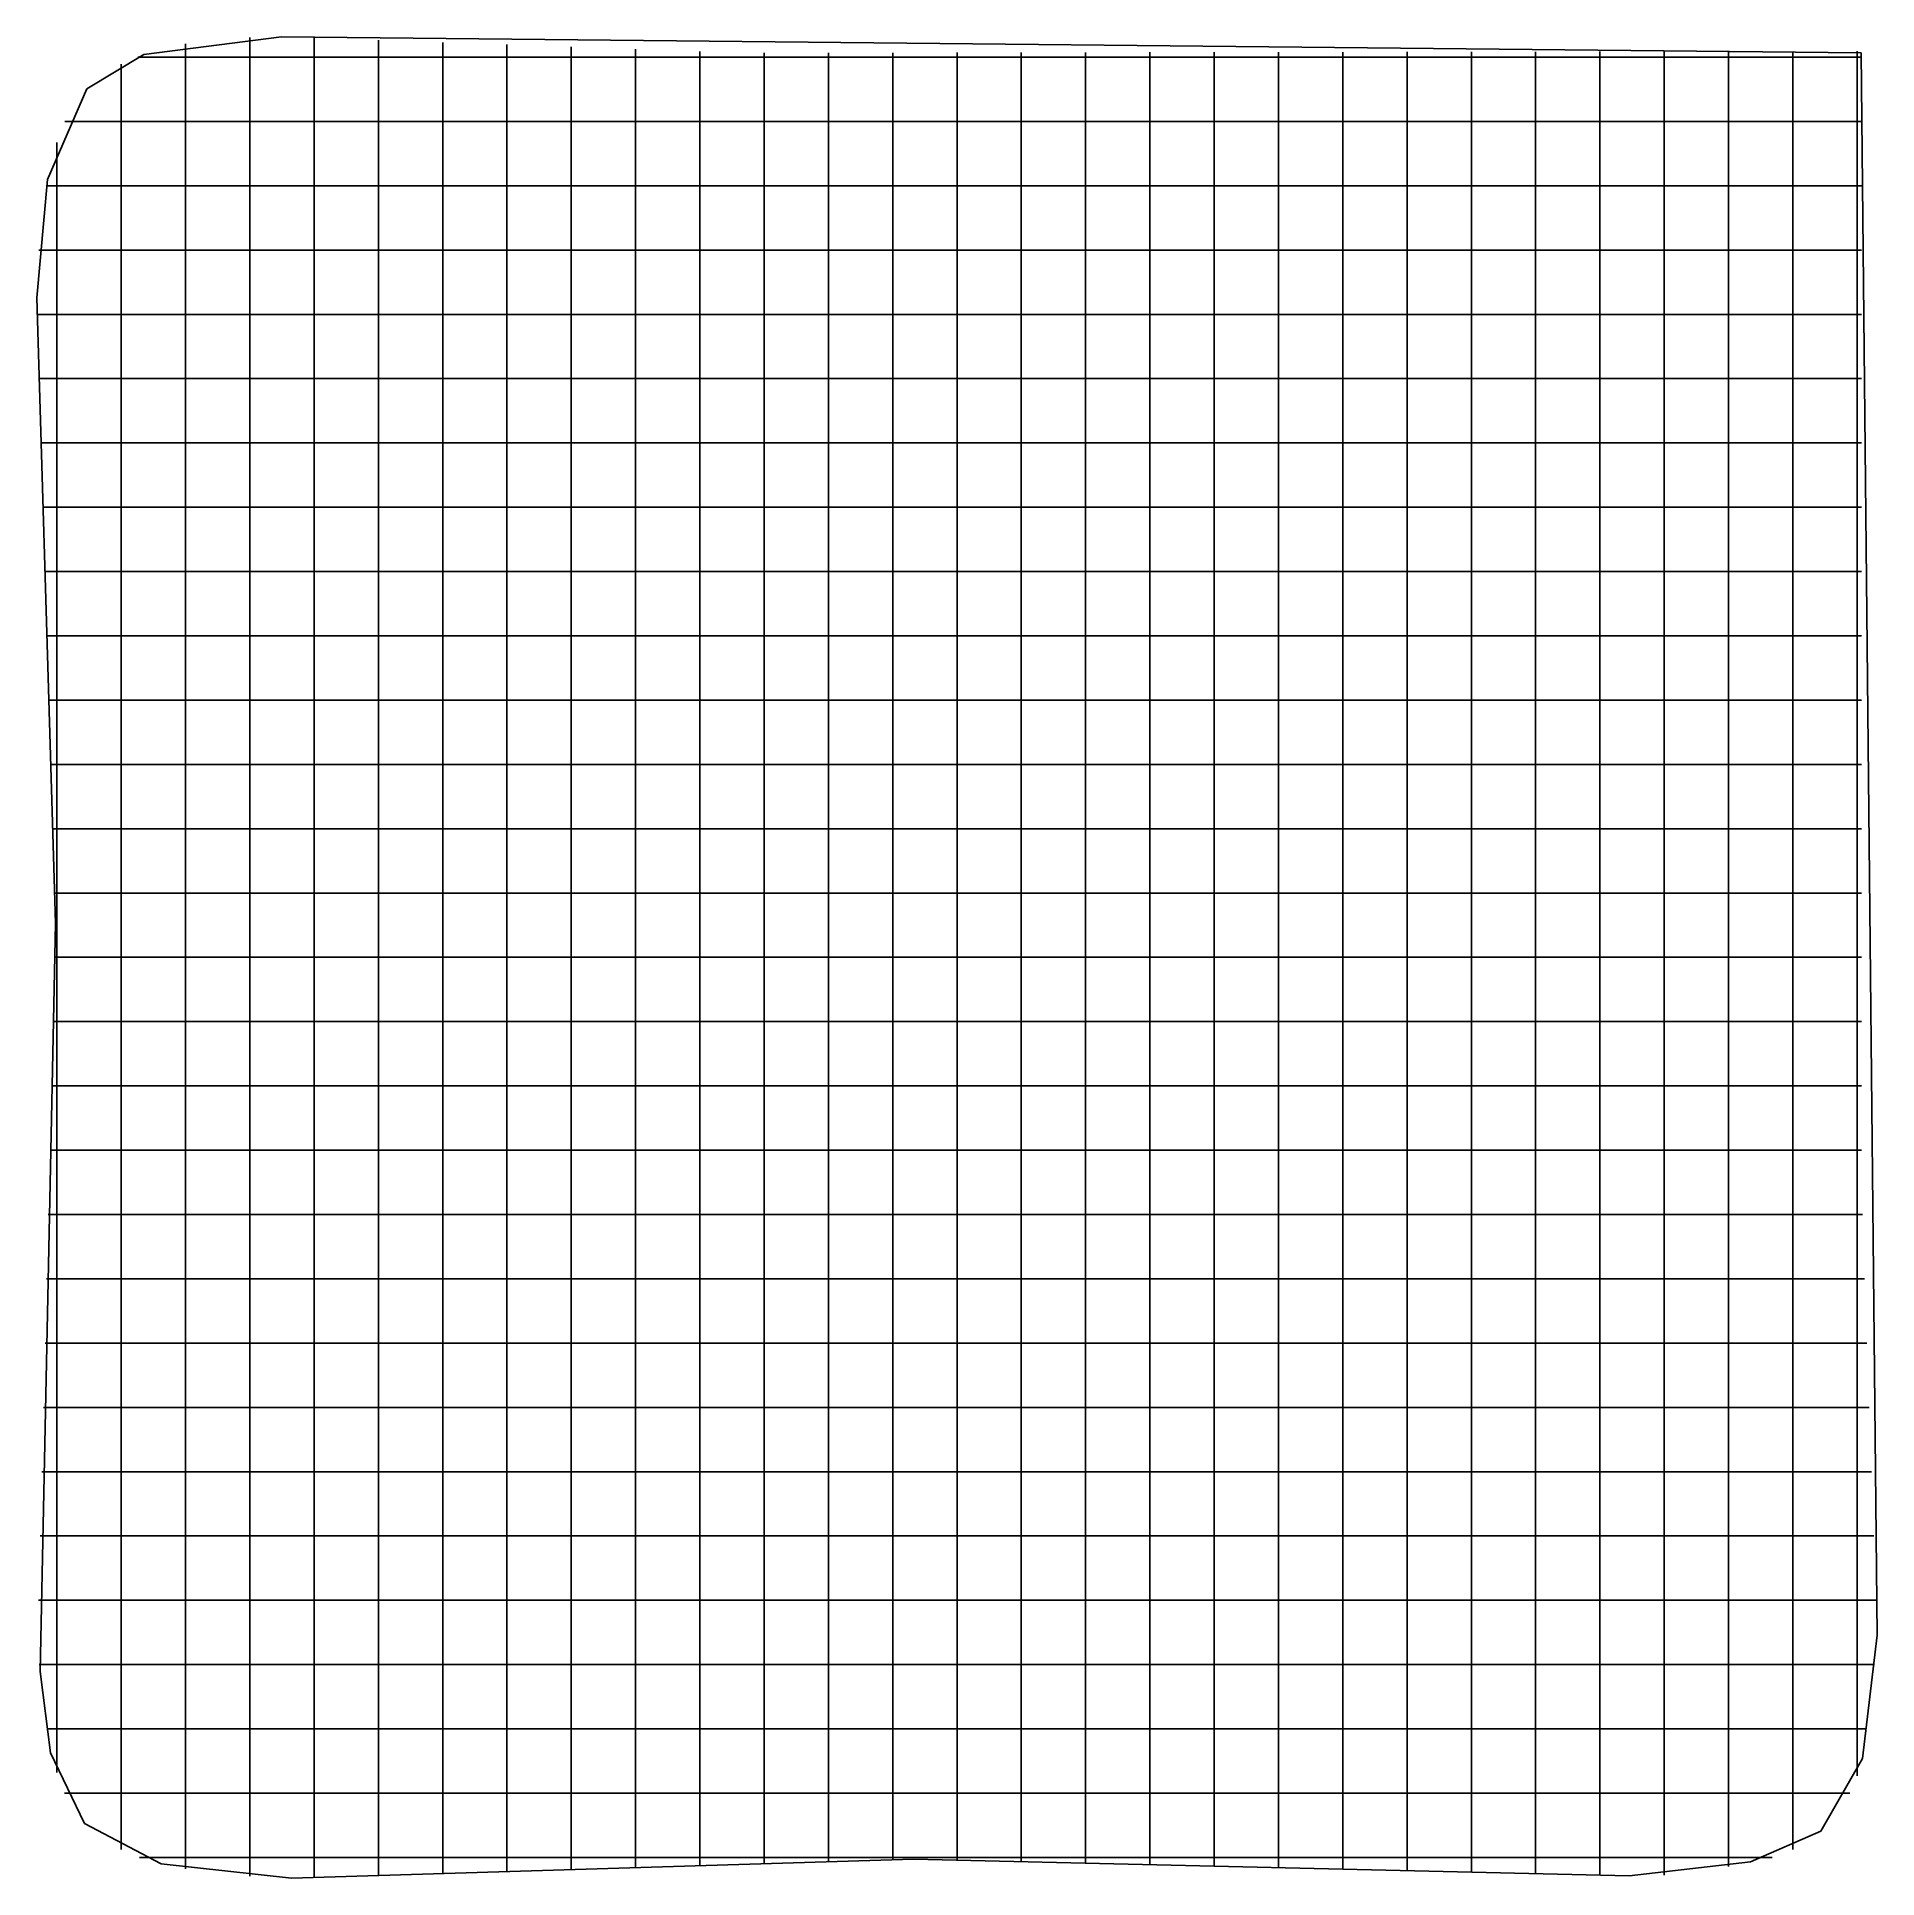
# Model space of a CAD drawing. Extents: x 0.4 to 14.7, y 0.4 to 14.8.
import ezdxf

# ---------------------------------------------------------------- set-up
doc = ezdxf.new("R2010")
doc.units = 0

msp = doc.modelspace()

# ---------------------------------------------------------------- linework, layer by layer
for p, q in [((2.339743, 14.750359), (1.268988, 14.613365)), ((2.339743, 14.750359), (1.268988, 14.613365)), ((14.624956, 14.624858), (2.339743, 14.750359)), ((14.624956, 14.624858), (2.339743, 14.750359)), ((1.268988, 14.613365), (0.826406, 14.347043)), ((1.268988, 14.613365), (0.826406, 14.347043)), ((1.592849, 14.649516), (1.592849, 14.695)), ((1.592849, 13.554248), (1.592849, 14.649516)), ((2.092849, 14.743), (2.092849, 14.744)), ((2.092849, 14.697516), (2.092849, 14.743)), ((2.092849, 13.512319), (2.092849, 14.697516)), ((2.592849, 14.696516), (2.592849, 14.742)), ((2.592849, 13.504532), (2.592849, 14.696516)), ((3.092849, 14.678516), (3.092849, 14.724)), ((3.092849, 13.515377), (3.092849, 14.678516)), ((3.592849, 14.661516), (3.592849, 14.707)), ((3.592849, 13.526374), (3.592849, 14.661516)), ((4.092849, 14.644365), (4.092849, 14.689848)), ((4.092849, 13.536371), (4.092849, 14.644365)), ((4.592849, 14.626516), (4.592849, 14.672)), ((4.592849, 13.547368), (4.592849, 14.626516)), ((5.092849, 14.609516), (5.092849, 14.655)), ((5.092849, 13.558365), (5.092849, 14.609516)), ((5.592849, 14.591516), (5.592849, 14.637)), ((6.092849, 14.579516), (6.092849, 14.625)), ((6.592849, 14.580516), (6.592849, 14.626)), ((7.092849, 14.581516), (7.092849, 14.627)), ((7.592849, 14.582516), (7.592849, 14.628)), ((8.092849, 14.582516), (8.092849, 14.628)), ((8.592849, 14.583516), (8.592849, 14.629)), ((9.092849, 14.584516), (9.092849, 14.63)), ((9.592849, 14.584516), (9.592849, 14.63)), ((10.092849, 14.585516), (10.092849, 14.631)), ((10.592849, 14.586516), (10.592849, 14.632)), ((11.092849, 14.587516), (11.092849, 14.633)), ((11.592849, 14.587516), (11.592849, 14.633)), ((12.092849, 14.588516), (12.092849, 14.634)), ((12.592849, 14.589516), (12.592849, 14.635)), ((13.092849, 14.590516), (13.092849, 14.635848)), ((13.592849, 14.590516), (13.592849, 14.636)), ((14.092849, 14.591516), (14.092849, 14.637)), ((14.592849, 14.592516), (14.592849, 14.638)), ((14.748896, 2.320802), (14.624956, 14.624858)), ((14.748896, 2.320802), (14.624956, 14.624858)), ((1.092849, 14.491365), (1.092849, 14.536848)), ((1.092849, 13.6574), (1.092849, 14.491365)), ((1.221, 14.592238), (1.266484, 14.592238)), ((1.221, 14.592238), (1.266484, 14.592238)), ((1.266484, 14.592238), (1.694919, 14.592238)), ((1.694919, 14.592238), (1.949435, 14.592238)), ((1.949435, 14.592238), (2.176855, 14.592238)), ((2.176855, 14.592238), (3.449435, 14.592238)), ((3.449435, 14.592238), (3.494919, 14.592238)), ((3.494919, 14.592238), (3.749435, 14.592238)), ((3.749435, 14.592238), (3.976855, 14.592238)), ((3.976855, 14.592238), (5.249435, 14.592238)), ((5.249435, 14.592238), (5.294919, 14.592238)), ((5.294919, 14.592238), (5.549435, 14.592238)), ((5.549435, 14.592238), (5.678003, 14.592238)), ((5.592849, 13.56921), (5.592849, 14.591516)), ((5.678003, 14.592238), (5.723487, 14.592238)), ((5.723487, 14.592238), (6.996068, 14.592238)), ((6.092849, 13.580965), (6.092849, 14.579516)), ((6.592849, 13.593842), (6.592849, 14.580516)), ((6.996068, 14.592238), (7.223487, 14.592238)), ((7.092849, 13.607568), (7.092849, 14.581516)), ((7.223487, 14.592238), (7.478003, 14.592238)), ((7.478003, 14.592238), (7.523487, 14.592238)), ((7.523487, 14.592238), (8.796068, 14.592238)), ((7.592849, 13.604326), (7.592849, 14.582516)), ((8.092849, 13.594145), (8.092849, 14.582516)), ((8.592849, 13.584116), (8.592849, 14.583516)), ((8.796068, 14.592238), (9.023487, 14.592238)), ((9.023487, 14.592238), (9.278003, 14.592238)), ((9.092849, 13.574087), (9.092849, 14.584516)), ((9.278003, 14.592238), (9.323487, 14.592238)), ((9.323487, 14.592238), (10.596068, 14.592238)), ((9.592849, 13.563906), (9.592849, 14.584516)), ((10.092849, 13.553877), (10.092849, 14.585516)), ((10.592849, 13.543848), (10.592849, 14.586516)), ((10.596068, 14.592238), (10.823487, 14.592238)), ((10.823487, 14.592238), (11.078003, 14.592238)), ((11.078003, 14.592238), (11.123487, 14.592238)), ((11.092849, 13.533819), (11.092849, 14.587516)), ((11.123487, 14.592238), (12.396068, 14.592238)), ((11.592849, 13.523639), (11.592849, 14.587516)), ((12.092849, 13.51361), (12.092849, 14.588516)), ((12.396068, 14.592238), (12.623487, 14.592238)), ((12.592849, 13.503581), (12.592849, 14.589516)), ((12.623487, 14.592238), (12.878003, 14.592238)), ((12.878003, 14.592238), (12.923487, 14.592238)), ((12.923487, 14.592238), (14.196068, 14.592238)), ((13.092849, 13.503732), (13.092849, 14.590516)), ((13.592849, 13.561423), (13.592849, 14.590516)), ((14.092849, 13.672713), (14.092849, 14.591516)), ((14.196068, 14.592238), (14.371484, 14.592238)), ((14.371484, 14.592238), (14.626, 14.592238)), ((14.592849, 14.158142), (14.592849, 14.592516)), ((0.826406, 14.347043), (0.519604, 13.641945)), ((0.826406, 14.347043), (0.519604, 13.641945)), ((0.654, 14.092238), (0.699484, 14.092238)), ((0.654, 14.092238), (0.699484, 14.092238)), ((0.699484, 14.092238), (1.608955, 14.092238)), ((1.608955, 14.092238), (1.836374, 14.092238)), ((1.836374, 14.092238), (2.09089, 14.092238)), ((2.09089, 14.092238), (2.136374, 14.092238)), ((2.136374, 14.092238), (3.408955, 14.092238)), ((3.408955, 14.092238), (3.636374, 14.092238)), ((3.636374, 14.092238), (3.89089, 14.092238)), ((3.89089, 14.092238), (3.936374, 14.092238)), ((3.936374, 14.092238), (5.208955, 14.092238)), ((5.208955, 14.092238), (5.436374, 14.092238)), ((5.436374, 14.092238), (5.69089, 14.092238)), ((5.69089, 14.092238), (5.736374, 14.092238)), ((5.736374, 14.092238), (7.008955, 14.092238)), ((7.008955, 14.092238), (7.236374, 14.092238)), ((7.236374, 14.092238), (7.49089, 14.092238)), ((7.49089, 14.092238), (7.536374, 14.092238)), ((7.536374, 14.092238), (8.808955, 14.092238)), ((8.808955, 14.092238), (9.036374, 14.092238)), ((9.036374, 14.092238), (9.29089, 14.092238)), ((9.29089, 14.092238), (9.336374, 14.092238)), ((9.336374, 14.092238), (10.608955, 14.092238)), ((10.608955, 14.092238), (10.836374, 14.092238)), ((10.836374, 14.092238), (11.09089, 14.092238)), ((11.09089, 14.092238), (11.136374, 14.092238)), ((11.136374, 14.092238), (12.408955, 14.092238)), ((12.408955, 14.092238), (12.636374, 14.092238)), ((12.636374, 14.092238), (12.89089, 14.092238)), ((12.89089, 14.092238), (12.936374, 14.092238)), ((12.936374, 14.092238), (14.208955, 14.092238)), ((14.208955, 14.092238), (14.371484, 14.092238)), ((14.371484, 14.092238), (14.626, 14.092238)), ((14.592849, 13.904474), (14.592849, 14.158142)), ((0.592849, 13.865391), (0.592849, 13.929)), ((14.592849, 13.677055), (14.592849, 13.904474)), ((0.592849, 13.819826), (0.592849, 13.865391)), ((0.592849, 12.547306), (0.592849, 13.819826)), ((0.519604, 13.641945), (0.436496, 12.720897)), ((0.519604, 13.641945), (0.436496, 12.720897)), ((1.092849, 13.429981), (1.092849, 13.6574)), ((7.092849, 13.380148), (7.092849, 13.607568)), ((7.592849, 13.376755), (7.592849, 13.604326)), ((14.092849, 13.445294), (14.092849, 13.672713)), ((14.592849, 12.403626), (14.592849, 13.677055)), ((0.511, 13.592238), (0.556484, 13.592238)), ((0.511, 13.592238), (0.556484, 13.592238)), ((0.556484, 13.592238), (1.587274, 13.592238)), ((1.587274, 13.592238), (1.814694, 13.592238)), ((1.592849, 13.326829), (1.592849, 13.554248)), ((1.814694, 13.592238), (2.06921, 13.592238)), ((2.06921, 13.592238), (2.114694, 13.592238)), ((2.092849, 13.2849), (2.092849, 13.512319)), ((2.114694, 13.592238), (3.387274, 13.592238)), ((2.592849, 13.276961), (2.592849, 13.504532)), ((3.092849, 13.287958), (3.092849, 13.515377)), ((3.387274, 13.592238), (3.614694, 13.592238)), ((3.592849, 13.298955), (3.592849, 13.526374)), ((3.614694, 13.592238), (3.86921, 13.592238)), ((3.86921, 13.592238), (3.914694, 13.592238)), ((3.914694, 13.592238), (5.187274, 13.592238)), ((4.092849, 13.308952), (4.092849, 13.536371)), ((4.592849, 13.319948), (4.592849, 13.547368)), ((5.092849, 13.330945), (5.092849, 13.558365)), ((5.187274, 13.592238), (5.414694, 13.592238)), ((5.414694, 13.592238), (5.66921, 13.592238)), ((5.592849, 13.34179), (5.592849, 13.56921)), ((5.66921, 13.592238), (5.714694, 13.592238)), ((5.714694, 13.592238), (6.987274, 13.592238)), ((6.092849, 13.353545), (6.092849, 13.580965)), ((6.592849, 13.366423), (6.592849, 13.593842)), ((6.987274, 13.592238), (7.214694, 13.592238)), ((7.214694, 13.592238), (7.46921, 13.592238)), ((7.46921, 13.592238), (7.514694, 13.592238)), ((7.514694, 13.592238), (8.787274, 13.592238)), ((8.092849, 13.366726), (8.092849, 13.594145)), ((8.592849, 13.356697), (8.592849, 13.584116)), ((8.787274, 13.592238), (9.014694, 13.592238)), ((9.014694, 13.592238), (9.26921, 13.592238)), ((9.092849, 13.346668), (9.092849, 13.574087)), ((9.26921, 13.592238), (9.314694, 13.592238)), ((9.314694, 13.592238), (10.587274, 13.592238)), ((9.592849, 13.336487), (9.592849, 13.563906)), ((10.092849, 13.326458), (10.092849, 13.553877)), ((10.587274, 13.592238), (10.814694, 13.592238)), ((10.592849, 13.316429), (10.592849, 13.543848)), ((10.814694, 13.592238), (11.06921, 13.592238)), ((11.06921, 13.592238), (11.114694, 13.592238)), ((11.092849, 13.306248), (11.092849, 13.533819)), ((11.114694, 13.592238), (12.387274, 13.592238)), ((11.592849, 13.296219), (11.592849, 13.523639)), ((12.092849, 13.28619), (12.092849, 13.51361)), ((12.387274, 13.592238), (12.614694, 13.592238)), ((12.592849, 13.276161), (12.592849, 13.503581)), ((12.614694, 13.592238), (12.86921, 13.592238)), ((12.86921, 13.592238), (12.914694, 13.592238)), ((12.914694, 13.592238), (14.187274, 13.592238)), ((13.092849, 13.276161), (13.092849, 13.503732)), ((13.592849, 13.334003), (13.592849, 13.561423)), ((14.187274, 13.592238), (14.371484, 13.592238)), ((14.371484, 13.592238), (14.626, 13.592238)), ((1.092849, 13.175465), (1.092849, 13.429981)), ((1.592849, 13.072313), (1.592849, 13.326829)), ((4.592849, 13.065432), (4.592849, 13.319948)), ((5.092849, 13.076429), (5.092849, 13.330945)), ((5.592849, 13.087274), (5.592849, 13.34179)), ((6.092849, 13.099029), (6.092849, 13.353545)), ((6.592849, 13.112755), (6.592849, 13.366423)), ((7.092849, 13.125632), (7.092849, 13.380148)), ((7.592849, 13.122239), (7.592849, 13.376755)), ((8.092849, 13.11221), (8.092849, 13.366726)), ((8.592849, 13.102181), (8.592849, 13.356697)), ((9.092849, 13.092152), (9.092849, 13.346668)), ((9.592849, 13.081971), (9.592849, 13.336487)), ((10.092849, 13.071942), (10.092849, 13.326458)), ((13.592849, 13.079487), (13.592849, 13.334003)), ((14.092849, 13.190777), (14.092849, 13.445294)), ((1.092849, 13.129981), (1.092849, 13.175465)), ((2.092849, 13.031232), (2.092849, 13.2849)), ((2.592849, 13.022445), (2.592849, 13.276961)), ((3.092849, 13.033442), (3.092849, 13.287958)), ((3.592849, 13.044439), (3.592849, 13.298955)), ((4.092849, 13.055284), (4.092849, 13.308952)), ((10.592849, 13.061913), (10.592849, 13.316429)), ((11.092849, 13.051732), (11.092849, 13.306248)), ((11.592849, 13.041703), (11.592849, 13.296219)), ((12.092849, 13.031674), (12.092849, 13.28619)), ((12.592849, 13.021645), (12.592849, 13.276161)), ((13.092849, 13.021645), (13.092849, 13.276161)), ((14.092849, 13.145294), (14.092849, 13.190777)), ((0.451, 13.092238), (0.496484, 13.092238)), ((0.451, 13.092238), (0.496484, 13.092238)), ((0.496484, 13.092238), (1.578177, 13.092238)), ((1.092849, 11.8574), (1.092849, 13.129981)), ((1.578177, 13.092238), (1.805597, 13.092238)), ((1.592849, 13.026829), (1.592849, 13.072313)), ((1.805597, 13.092238), (2.060113, 13.092238)), ((2.060113, 13.092238), (2.105597, 13.092238)), ((2.092849, 12.985748), (2.092849, 13.031232)), ((2.105597, 13.092238), (3.378177, 13.092238)), ((3.092849, 12.987958), (3.092849, 13.033442)), ((3.378177, 13.092238), (3.605597, 13.092238)), ((3.592849, 12.998955), (3.592849, 13.044439)), ((3.605597, 13.092238), (3.860113, 13.092238)), ((3.860113, 13.092238), (3.905597, 13.092238)), ((3.905597, 13.092238), (5.178177, 13.092238)), ((4.092849, 13.0098), (4.092849, 13.055284)), ((4.592849, 13.019948), (4.592849, 13.065432)), ((5.092849, 13.030945), (5.092849, 13.076429)), ((5.092849, 11.758365), (5.092849, 13.030945)), ((5.178177, 13.092238), (5.405597, 13.092238)), ((5.405597, 13.092238), (5.660113, 13.092238)), ((5.592849, 13.04179), (5.592849, 13.087274)), ((5.592849, 11.76921), (5.592849, 13.04179)), ((5.660113, 13.092238), (5.705597, 13.092238)), ((5.705597, 13.092238), (6.978177, 13.092238)), ((6.092849, 13.053545), (6.092849, 13.099029)), ((6.092849, 11.780965), (6.092849, 13.053545)), ((6.592849, 13.067271), (6.592849, 13.112755)), ((6.592849, 11.793842), (6.592849, 13.067271)), ((6.978177, 13.092238), (7.205597, 13.092238)), ((7.092849, 13.080148), (7.092849, 13.125632)), ((7.092849, 11.807568), (7.092849, 13.080148)), ((7.205597, 13.092238), (7.460113, 13.092238)), ((7.460113, 13.092238), (7.505597, 13.092238)), ((7.505597, 13.092238), (8.778177, 13.092238)), ((7.592849, 13.076906), (7.592849, 13.122239)), ((7.592849, 11.804326), (7.592849, 13.076906)), ((8.092849, 13.066726), (8.092849, 13.11221)), ((8.092849, 11.794145), (8.092849, 13.066726)), ((8.592849, 13.056697), (8.592849, 13.102181)), ((8.592849, 11.784116), (8.592849, 13.056697)), ((8.778177, 13.092238), (9.005597, 13.092238)), ((9.005597, 13.092238), (9.260113, 13.092238)), ((9.092849, 13.046668), (9.092849, 13.092152)), ((9.092849, 11.774087), (9.092849, 13.046668)), ((9.260113, 13.092238), (9.305597, 13.092238)), ((9.305597, 13.092238), (10.578177, 13.092238)), ((9.592849, 13.036487), (9.592849, 13.081971)), ((9.592849, 11.763906), (9.592849, 13.036487)), ((10.092849, 13.026458), (10.092849, 13.071942)), ((10.578177, 13.092238), (10.805597, 13.092238)), ((10.592849, 13.016429), (10.592849, 13.061913)), ((10.805597, 13.092238), (11.060113, 13.092238)), ((11.060113, 13.092238), (11.105597, 13.092238)), ((11.092849, 13.0064), (11.092849, 13.051732)), ((11.105597, 13.092238), (12.378177, 13.092238)), ((11.592849, 12.996219), (11.592849, 13.041703)), ((12.092849, 12.98619), (12.092849, 13.031674)), ((12.378177, 13.092238), (12.605597, 13.092238)), ((12.605597, 13.092238), (12.860113, 13.092238)), ((12.860113, 13.092238), (12.905597, 13.092238)), ((12.905597, 13.092238), (14.178177, 13.092238)), ((13.592849, 13.034003), (13.592849, 13.079487)), ((13.592849, 11.761423), (13.592849, 13.034003)), ((14.092849, 11.872713), (14.092849, 13.145294)), ((14.178177, 13.092238), (14.371484, 13.092238)), ((14.371484, 13.092238), (14.626, 13.092238)), ((1.592849, 11.754248), (1.592849, 13.026829)), ((2.092849, 11.712319), (2.092849, 12.985748)), ((2.592849, 12.977113), (2.592849, 13.022445)), ((2.592849, 11.704532), (2.592849, 12.977113)), ((3.092849, 11.715377), (3.092849, 12.987958)), ((3.592849, 11.726374), (3.592849, 12.998955)), ((4.092849, 11.736371), (4.092849, 13.0098)), ((4.592849, 11.747368), (4.592849, 13.019948)), ((10.092849, 11.753877), (10.092849, 13.026458)), ((10.592849, 11.743848), (10.592849, 13.016429)), ((11.092849, 11.733819), (11.092849, 13.0064)), ((11.592849, 11.723639), (11.592849, 12.996219)), ((12.092849, 11.71361), (12.092849, 12.98619)), ((12.592849, 12.976161), (12.592849, 13.021645)), ((12.592849, 11.703581), (12.592849, 12.976161)), ((13.092849, 12.976313), (13.092849, 13.021645)), ((13.092849, 11.703732), (13.092849, 12.976313)), ((0.436496, 12.720897), (0.581712, 7.857409)), ((0.436496, 12.720897), (0.581712, 7.857409)), ((0.438, 12.592238), (0.483484, 12.592238)), ((0.438, 12.592238), (0.483484, 12.592238)), ((0.483484, 12.592238), (1.576206, 12.592238)), ((0.592849, 12.319887), (0.592849, 12.547306)), ((1.576206, 12.592238), (1.803626, 12.592238)), ((1.803626, 12.592238), (2.058142, 12.592238)), ((2.058142, 12.592238), (2.103626, 12.592238)), ((2.103626, 12.592238), (3.376206, 12.592238)), ((3.376206, 12.592238), (3.603626, 12.592238)), ((3.603626, 12.592238), (3.858142, 12.592238)), ((3.858142, 12.592238), (3.903626, 12.592238)), ((3.903626, 12.592238), (5.176206, 12.592238)), ((5.176206, 12.592238), (5.403626, 12.592238)), ((5.403626, 12.592238), (5.658142, 12.592238)), ((5.658142, 12.592238), (5.703626, 12.592238)), ((5.703626, 12.592238), (6.976206, 12.592238)), ((6.976206, 12.592238), (7.203626, 12.592238)), ((7.203626, 12.592238), (7.458142, 12.592238)), ((7.458142, 12.592238), (7.503626, 12.592238)), ((7.503626, 12.592238), (8.776206, 12.592238)), ((8.776206, 12.592238), (9.003626, 12.592238)), ((9.003626, 12.592238), (9.258142, 12.592238)), ((9.258142, 12.592238), (9.303626, 12.592238)), ((9.303626, 12.592238), (10.576206, 12.592238)), ((10.576206, 12.592238), (10.803626, 12.592238)), ((10.803626, 12.592238), (11.058142, 12.592238)), ((11.058142, 12.592238), (11.103626, 12.592238)), ((11.103626, 12.592238), (12.376206, 12.592238)), ((12.376206, 12.592238), (12.603626, 12.592238)), ((12.603626, 12.592238), (12.858142, 12.592238)), ((12.858142, 12.592238), (12.903626, 12.592238)), ((12.903626, 12.592238), (14.176206, 12.592238)), ((14.176206, 12.592238), (14.371484, 12.592238)), ((14.371484, 12.592238), (14.626, 12.592238)), ((0.592849, 12.065371), (0.592849, 12.319887)), ((14.592849, 12.358142), (14.592849, 12.403626)), ((14.592849, 12.104474), (14.592849, 12.358142)), ((0.453, 12.092238), (0.498484, 12.092238)), ((0.453, 12.092238), (0.498484, 12.092238)), ((0.498484, 12.092238), (1.578481, 12.092238)), ((0.592849, 12.019887), (0.592849, 12.065371)), ((1.578481, 12.092238), (1.8059, 12.092238)), ((1.8059, 12.092238), (2.060416, 12.092238)), ((2.060416, 12.092238), (2.1059, 12.092238)), ((2.1059, 12.092238), (3.378481, 12.092238)), ((3.378481, 12.092238), (3.6059, 12.092238)), ((3.6059, 12.092238), (3.860416, 12.092238)), ((3.860416, 12.092238), (3.9059, 12.092238)), ((3.9059, 12.092238), (5.178481, 12.092238)), ((5.178481, 12.092238), (5.4059, 12.092238)), ((5.4059, 12.092238), (5.660416, 12.092238)), ((5.660416, 12.092238), (5.7059, 12.092238)), ((5.7059, 12.092238), (6.978481, 12.092238)), ((6.978481, 12.092238), (7.2059, 12.092238)), ((7.2059, 12.092238), (7.460416, 12.092238)), ((7.460416, 12.092238), (7.5059, 12.092238)), ((7.5059, 12.092238), (8.778481, 12.092238)), ((8.778481, 12.092238), (9.0059, 12.092238)), ((9.0059, 12.092238), (9.260416, 12.092238)), ((9.260416, 12.092238), (9.3059, 12.092238)), ((9.3059, 12.092238), (10.578481, 12.092238)), ((10.578481, 12.092238), (10.8059, 12.092238)), ((10.8059, 12.092238), (11.060416, 12.092238)), ((11.060416, 12.092238), (11.1059, 12.092238)), ((11.1059, 12.092238), (12.378481, 12.092238)), ((12.378481, 12.092238), (12.6059, 12.092238)), ((12.6059, 12.092238), (12.860416, 12.092238)), ((12.860416, 12.092238), (12.9059, 12.092238)), ((12.9059, 12.092238), (14.178481, 12.092238)), ((14.178481, 12.092238), (14.371484, 12.092238)), ((14.371484, 12.092238), (14.626, 12.092238)), ((14.592849, 11.877055), (14.592849, 12.104474)), ((0.592849, 10.747306), (0.592849, 12.019887)), ((1.092849, 11.629981), (1.092849, 11.8574)), ((1.592849, 11.526829), (1.592849, 11.754248)), ((4.592849, 11.519948), (4.592849, 11.747368)), ((5.092849, 11.530945), (5.092849, 11.758365)), ((5.592849, 11.54179), (5.592849, 11.76921)), ((6.092849, 11.553545), (6.092849, 11.780965)), ((6.592849, 11.566423), (6.592849, 11.793842)), ((7.092849, 11.580148), (7.092849, 11.807568)), ((7.592849, 11.576755), (7.592849, 11.804326)), ((8.092849, 11.566726), (8.092849, 11.794145)), ((8.592849, 11.556697), (8.592849, 11.784116)), ((9.092849, 11.546668), (9.092849, 11.774087)), ((9.592849, 11.536487), (9.592849, 11.763906)), ((10.092849, 11.526458), (10.092849, 11.753877)), ((10.592849, 11.516429), (10.592849, 11.743848)), ((13.592849, 11.534003), (13.592849, 11.761423)), ((14.092849, 11.645294), (14.092849, 11.872713)), ((14.592849, 10.603626), (14.592849, 11.877055)), ((1.092849, 11.375465), (1.092849, 11.629981)), ((2.092849, 11.4849), (2.092849, 11.712319)), ((2.592849, 11.476961), (2.592849, 11.704532)), ((3.092849, 11.487958), (3.092849, 11.715377)), ((3.592849, 11.498955), (3.592849, 11.726374)), ((4.092849, 11.508952), (4.092849, 11.736371)), ((11.092849, 11.506248), (11.092849, 11.733819)), ((11.592849, 11.496219), (11.592849, 11.723639)), ((12.092849, 11.48619), (12.092849, 11.71361)), ((12.592849, 11.476161), (12.592849, 11.703581)), ((13.092849, 11.476161), (13.092849, 11.703732)), ((14.092849, 11.390777), (14.092849, 11.645294)), ((0.468, 11.592238), (0.513484, 11.592238)), ((0.468, 11.592238), (0.513484, 11.592238)), ((0.513484, 11.592238), (1.580755, 11.592238)), ((1.580755, 11.592238), (1.808174, 11.592238)), ((1.592849, 11.272313), (1.592849, 11.526829)), ((1.808174, 11.592238), (2.06269, 11.592238)), ((2.06269, 11.592238), (2.108174, 11.592238)), ((2.092849, 11.231232), (2.092849, 11.4849)), ((2.108174, 11.592238), (3.380755, 11.592238)), ((2.592849, 11.222445), (2.592849, 11.476961)), ((3.092849, 11.233442), (3.092849, 11.487958)), ((3.380755, 11.592238), (3.608174, 11.592238)), ((3.592849, 11.244439), (3.592849, 11.498955)), ((3.608174, 11.592238), (3.86269, 11.592238)), ((3.86269, 11.592238), (3.908174, 11.592238)), ((3.908174, 11.592238), (5.180755, 11.592238)), ((4.092849, 11.255284), (4.092849, 11.508952)), ((4.592849, 11.265432), (4.592849, 11.519948)), ((5.092849, 11.276429), (5.092849, 11.530945)), ((5.180755, 11.592238), (5.408174, 11.592238)), ((5.408174, 11.592238), (5.66269, 11.592238)), ((5.592849, 11.287274), (5.592849, 11.54179)), ((5.66269, 11.592238), (5.708174, 11.592238)), ((5.708174, 11.592238), (6.980755, 11.592238)), ((6.092849, 11.299029), (6.092849, 11.553545)), ((6.592849, 11.312755), (6.592849, 11.566423)), ((6.980755, 11.592238), (7.208174, 11.592238)), ((7.092849, 11.325632), (7.092849, 11.580148)), ((7.208174, 11.592238), (7.46269, 11.592238)), ((7.46269, 11.592238), (7.508174, 11.592238)), ((7.508174, 11.592238), (8.780755, 11.592238)), ((7.592849, 11.322239), (7.592849, 11.576755)), ((8.092849, 11.31221), (8.092849, 11.566726)), ((8.592849, 11.302181), (8.592849, 11.556697)), ((8.780755, 11.592238), (9.008174, 11.592238)), ((9.008174, 11.592238), (9.26269, 11.592238)), ((9.092849, 11.292152), (9.092849, 11.546668)), ((9.26269, 11.592238), (9.308174, 11.592238)), ((9.308174, 11.592238), (10.580755, 11.592238)), ((9.592849, 11.281971), (9.592849, 11.536487)), ((10.092849, 11.271942), (10.092849, 11.526458)), ((10.580755, 11.592238), (10.808174, 11.592238)), ((10.592849, 11.261913), (10.592849, 11.516429)), ((10.808174, 11.592238), (11.06269, 11.592238)), ((11.06269, 11.592238), (11.108174, 11.592238)), ((11.092849, 11.251732), (11.092849, 11.506248)), ((11.108174, 11.592238), (12.380755, 11.592238)), ((11.592849, 11.241703), (11.592849, 11.496219)), ((12.092849, 11.231674), (12.092849, 11.48619)), ((12.380755, 11.592238), (12.608174, 11.592238)), ((12.592849, 11.221645), (12.592849, 11.476161)), ((12.608174, 11.592238), (12.86269, 11.592238)), ((12.86269, 11.592238), (12.908174, 11.592238)), ((12.908174, 11.592238), (14.180755, 11.592238)), ((13.092849, 11.221645), (13.092849, 11.476161)), ((13.592849, 11.279487), (13.592849, 11.534003)), ((14.180755, 11.592238), (14.371484, 11.592238)), ((14.371484, 11.592238), (14.626, 11.592238)), ((1.092849, 11.329981), (1.092849, 11.375465)), ((1.092849, 10.0574), (1.092849, 11.329981)), ((6.592849, 11.267271), (6.592849, 11.312755)), ((7.092849, 11.280148), (7.092849, 11.325632)), ((7.592849, 11.276906), (7.592849, 11.322239)), ((8.092849, 11.266726), (8.092849, 11.31221)), ((14.092849, 11.345294), (14.092849, 11.390777)), ((14.092849, 10.072713), (14.092849, 11.345294)), ((1.592849, 11.226829), (1.592849, 11.272313)), ((1.592849, 9.954248), (1.592849, 11.226829)), ((2.092849, 11.185748), (2.092849, 11.231232)), ((2.092849, 9.912319), (2.092849, 11.185748)), ((2.592849, 11.177113), (2.592849, 11.222445)), ((2.592849, 9.904532), (2.592849, 11.177113)), ((3.092849, 11.187958), (3.092849, 11.233442)), ((3.092849, 9.915377), (3.092849, 11.187958)), ((3.592849, 11.198955), (3.592849, 11.244439)), ((3.592849, 9.926374), (3.592849, 11.198955)), ((4.092849, 11.2098), (4.092849, 11.255284)), ((4.092849, 9.936371), (4.092849, 11.2098)), ((4.592849, 11.219948), (4.592849, 11.265432)), ((4.592849, 9.947368), (4.592849, 11.219948)), ((5.092849, 11.230945), (5.092849, 11.276429)), ((5.092849, 9.958365), (5.092849, 11.230945)), ((5.592849, 11.24179), (5.592849, 11.287274)), ((5.592849, 9.96921), (5.592849, 11.24179)), ((6.092849, 11.253545), (6.092849, 11.299029)), ((6.092849, 9.980965), (6.092849, 11.253545)), ((6.592849, 9.993842), (6.592849, 11.267271)), ((7.092849, 10.007568), (7.092849, 11.280148)), ((7.592849, 10.004326), (7.592849, 11.276906)), ((8.092849, 9.994145), (8.092849, 11.266726)), ((8.592849, 11.256697), (8.592849, 11.302181)), ((8.592849, 9.984116), (8.592849, 11.256697)), ((9.092849, 11.246668), (9.092849, 11.292152)), ((9.092849, 9.974087), (9.092849, 11.246668)), ((9.592849, 11.236487), (9.592849, 11.281971)), ((9.592849, 9.963906), (9.592849, 11.236487)), ((10.092849, 11.226458), (10.092849, 11.271942)), ((10.092849, 9.953877), (10.092849, 11.226458)), ((10.592849, 11.216429), (10.592849, 11.261913)), ((10.592849, 9.943848), (10.592849, 11.216429)), ((11.092849, 11.2064), (11.092849, 11.251732)), ((11.092849, 9.933819), (11.092849, 11.2064)), ((11.592849, 11.196219), (11.592849, 11.241703)), ((11.592849, 9.923639), (11.592849, 11.196219)), ((12.092849, 11.18619), (12.092849, 11.231674)), ((12.092849, 9.91361), (12.092849, 11.18619)), ((12.592849, 11.176161), (12.592849, 11.221645)), ((12.592849, 9.903581), (12.592849, 11.176161)), ((13.092849, 11.176313), (13.092849, 11.221645)), ((13.092849, 9.903732), (13.092849, 11.176313)), ((13.592849, 11.234003), (13.592849, 11.279487)), ((13.592849, 9.961423), (13.592849, 11.234003)), ((0.484, 11.092238), (0.529484, 11.092238)), ((0.484, 11.092238), (0.529484, 11.092238)), ((0.529484, 11.092238), (1.583181, 11.092238)), ((1.583181, 11.092238), (1.8106, 11.092238)), ((1.8106, 11.092238), (2.065116, 11.092238)), ((2.065116, 11.092238), (2.1106, 11.092238)), ((2.1106, 11.092238), (3.383181, 11.092238)), ((3.383181, 11.092238), (3.6106, 11.092238)), ((3.6106, 11.092238), (3.865116, 11.092238)), ((3.865116, 11.092238), (3.9106, 11.092238)), ((3.9106, 11.092238), (5.183181, 11.092238)), ((5.183181, 11.092238), (5.4106, 11.092238)), ((5.4106, 11.092238), (5.665116, 11.092238)), ((5.665116, 11.092238), (5.7106, 11.092238)), ((5.7106, 11.092238), (6.983181, 11.092238)), ((6.983181, 11.092238), (7.2106, 11.092238)), ((7.2106, 11.092238), (7.465116, 11.092238)), ((7.465116, 11.092238), (7.5106, 11.092238)), ((7.5106, 11.092238), (8.783181, 11.092238)), ((8.783181, 11.092238), (9.0106, 11.092238)), ((9.0106, 11.092238), (9.265116, 11.092238)), ((9.265116, 11.092238), (9.3106, 11.092238)), ((9.3106, 11.092238), (10.583181, 11.092238)), ((10.583181, 11.092238), (10.8106, 11.092238)), ((10.8106, 11.092238), (11.065116, 11.092238)), ((11.065116, 11.092238), (11.1106, 11.092238)), ((11.1106, 11.092238), (12.383181, 11.092238)), ((12.383181, 11.092238), (12.6106, 11.092238)), ((12.6106, 11.092238), (12.865116, 11.092238)), ((12.865116, 11.092238), (12.9106, 11.092238)), ((12.9106, 11.092238), (14.183181, 11.092238)), ((14.183181, 11.092238), (14.371484, 11.092238)), ((14.371484, 11.092238), (14.626, 11.092238)), ((0.592849, 10.519887), (0.592849, 10.747306)), ((14.592849, 10.558142), (14.592849, 10.603626)), ((0.499, 10.592238), (0.544484, 10.592238)), ((0.499, 10.592238), (0.544484, 10.592238)), ((0.544484, 10.592238), (1.585455, 10.592238)), ((0.592849, 10.265371), (0.592849, 10.519887)), ((1.585455, 10.592238), (1.812874, 10.592238)), ((1.812874, 10.592238), (2.06739, 10.592238)), ((2.06739, 10.592238), (2.112874, 10.592238)), ((2.112874, 10.592238), (3.385455, 10.592238)), ((3.385455, 10.592238), (3.612874, 10.592238)), ((3.612874, 10.592238), (3.86739, 10.592238)), ((3.86739, 10.592238), (3.912874, 10.592238)), ((3.912874, 10.592238), (5.185455, 10.592238)), ((5.185455, 10.592238), (5.412874, 10.592238)), ((5.412874, 10.592238), (5.66739, 10.592238)), ((5.66739, 10.592238), (5.712874, 10.592238)), ((5.712874, 10.592238), (6.985455, 10.592238)), ((6.985455, 10.592238), (7.212874, 10.592238)), ((7.212874, 10.592238), (7.46739, 10.592238)), ((7.46739, 10.592238), (7.512874, 10.592238)), ((7.512874, 10.592238), (8.785455, 10.592238)), ((8.785455, 10.592238), (9.012874, 10.592238)), ((9.012874, 10.592238), (9.26739, 10.592238)), ((9.26739, 10.592238), (9.312874, 10.592238)), ((9.312874, 10.592238), (10.585455, 10.592238)), ((10.585455, 10.592238), (10.812874, 10.592238)), ((10.812874, 10.592238), (11.06739, 10.592238)), ((11.06739, 10.592238), (11.112874, 10.592238)), ((11.112874, 10.592238), (12.385455, 10.592238)), ((12.385455, 10.592238), (12.612874, 10.592238)), ((12.612874, 10.592238), (12.86739, 10.592238)), ((12.86739, 10.592238), (12.912874, 10.592238)), ((12.912874, 10.592238), (14.185455, 10.592238)), ((14.185455, 10.592238), (14.371484, 10.592238)), ((14.371484, 10.592238), (14.626, 10.592238)), ((14.592849, 10.304474), (14.592849, 10.558142)), ((0.592849, 10.219887), (0.592849, 10.265371)), ((0.592849, 8.947306), (0.592849, 10.219887)), ((14.592849, 10.077055), (14.592849, 10.304474)), ((0.514, 10.092238), (0.559484, 10.092238)), ((0.514, 10.092238), (0.559484, 10.092238)), ((0.559484, 10.092238), (1.587729, 10.092238)), ((1.092849, 9.829981), (1.092849, 10.0574)), ((1.587729, 10.092238), (1.815148, 10.092238)), ((1.815148, 10.092238), (2.069665, 10.092238)), ((2.069665, 10.092238), (2.115148, 10.092238)), ((2.115148, 10.092238), (3.387729, 10.092238)), ((3.387729, 10.092238), (3.615148, 10.092238)), ((3.615148, 10.092238), (3.869665, 10.092238)), ((3.869665, 10.092238), (3.915148, 10.092238)), ((3.915148, 10.092238), (5.187729, 10.092238)), ((5.187729, 10.092238), (5.415148, 10.092238)), ((5.415148, 10.092238), (5.669665, 10.092238)), ((5.669665, 10.092238), (5.715148, 10.092238)), ((5.715148, 10.092238), (6.987729, 10.092238)), ((6.987729, 10.092238), (7.215148, 10.092238)), ((7.215148, 10.092238), (7.469665, 10.092238)), ((7.469665, 10.092238), (7.515148, 10.092238)), ((7.515148, 10.092238), (8.787729, 10.092238)), ((8.787729, 10.092238), (9.015148, 10.092238)), ((9.015148, 10.092238), (9.269665, 10.092238)), ((9.269665, 10.092238), (9.315148, 10.092238)), ((9.315148, 10.092238), (10.587729, 10.092238)), ((10.587729, 10.092238), (10.815148, 10.092238)), ((10.815148, 10.092238), (11.069665, 10.092238)), ((11.069665, 10.092238), (11.115148, 10.092238)), ((11.115148, 10.092238), (12.387729, 10.092238)), ((12.387729, 10.092238), (12.615148, 10.092238)), ((12.615148, 10.092238), (12.869665, 10.092238)), ((12.869665, 10.092238), (12.915148, 10.092238)), ((12.915148, 10.092238), (14.187729, 10.092238)), ((14.092849, 9.845294), (14.092849, 10.072713)), ((14.187729, 10.092238), (14.371484, 10.092238)), ((14.371484, 10.092238), (14.626, 10.092238)), ((14.592849, 8.803626), (14.592849, 10.077055)), ((1.592849, 9.726829), (1.592849, 9.954248)), ((2.092849, 9.6849), (2.092849, 9.912319)), ((2.592849, 9.676961), (2.592849, 9.904532)), ((3.092849, 9.687958), (3.092849, 9.915377)), ((3.592849, 9.698955), (3.592849, 9.926374)), ((4.092849, 9.708952), (4.092849, 9.936371)), ((4.592849, 9.719948), (4.592849, 9.947368)), ((5.092849, 9.730945), (5.092849, 9.958365)), ((5.592849, 9.74179), (5.592849, 9.96921)), ((6.092849, 9.753545), (6.092849, 9.980965)), ((6.592849, 9.766423), (6.592849, 9.993842)), ((7.092849, 9.780148), (7.092849, 10.007568)), ((7.592849, 9.776755), (7.592849, 10.004326)), ((8.092849, 9.766726), (8.092849, 9.994145)), ((8.592849, 9.756697), (8.592849, 9.984116)), ((9.092849, 9.746668), (9.092849, 9.974087)), ((9.592849, 9.736487), (9.592849, 9.963906)), ((10.092849, 9.726458), (10.092849, 9.953877)), ((10.592849, 9.716429), (10.592849, 9.943848)), ((11.092849, 9.706248), (11.092849, 9.933819)), ((11.592849, 9.696219), (11.592849, 9.923639)), ((12.092849, 9.68619), (12.092849, 9.91361)), ((12.592849, 9.676161), (12.592849, 9.903581)), ((13.092849, 9.676161), (13.092849, 9.903732)), ((13.592849, 9.734003), (13.592849, 9.961423)), ((1.092849, 9.575465), (1.092849, 9.829981)), ((5.592849, 9.487274), (5.592849, 9.74179)), ((6.092849, 9.499029), (6.092849, 9.753545)), ((6.592849, 9.512755), (6.592849, 9.766423)), ((7.092849, 9.525632), (7.092849, 9.780148)), ((7.592849, 9.522239), (7.592849, 9.776755)), ((8.092849, 9.51221), (8.092849, 9.766726)), ((8.592849, 9.502181), (8.592849, 9.756697)), ((9.092849, 9.492152), (9.092849, 9.746668)), ((14.092849, 9.590777), (14.092849, 9.845294)), ((1.592849, 9.472313), (1.592849, 9.726829)), ((2.092849, 9.431232), (2.092849, 9.6849)), ((2.592849, 9.422445), (2.592849, 9.676961)), ((3.092849, 9.433442), (3.092849, 9.687958)), ((3.592849, 9.444439), (3.592849, 9.698955)), ((4.092849, 9.455284), (4.092849, 9.708952)), ((4.592849, 9.465432), (4.592849, 9.719948)), ((5.092849, 9.476429), (5.092849, 9.730945)), ((9.592849, 9.481971), (9.592849, 9.736487)), ((10.092849, 9.471942), (10.092849, 9.726458)), ((10.592849, 9.461913), (10.592849, 9.716429)), ((11.092849, 9.451732), (11.092849, 9.706248)), ((11.592849, 9.441703), (11.592849, 9.696219)), ((12.092849, 9.431674), (12.092849, 9.68619)), ((12.592849, 9.421645), (12.592849, 9.676161)), ((13.092849, 9.421645), (13.092849, 9.676161)), ((13.592849, 9.479487), (13.592849, 9.734003)), ((0.529, 9.592238), (0.574484, 9.592238)), ((0.529, 9.592238), (0.574484, 9.592238)), ((0.574484, 9.592238), (1.590003, 9.592238)), ((1.092849, 9.529981), (1.092849, 9.575465)), ((1.092849, 8.2574), (1.092849, 9.529981)), ((1.590003, 9.592238), (1.817574, 9.592238)), ((1.592849, 9.426829), (1.592849, 9.472313)), ((1.817574, 9.592238), (2.07209, 9.592238)), ((2.07209, 9.592238), (2.117423, 9.592238)), ((2.117423, 9.592238), (3.390003, 9.592238)), ((3.390003, 9.592238), (3.617574, 9.592238)), ((3.617574, 9.592238), (3.87209, 9.592238)), ((3.87209, 9.592238), (3.917423, 9.592238)), ((3.917423, 9.592238), (5.190003, 9.592238)), ((4.092849, 9.4098), (4.092849, 9.455284)), ((4.592849, 9.419948), (4.592849, 9.465432)), ((5.092849, 9.430945), (5.092849, 9.476429)), ((5.190003, 9.592238), (5.417574, 9.592238)), ((5.417574, 9.592238), (5.67209, 9.592238)), ((5.592849, 9.44179), (5.592849, 9.487274)), ((5.67209, 9.592238), (5.717423, 9.592238)), ((5.717423, 9.592238), (6.990003, 9.592238)), ((6.092849, 9.453545), (6.092849, 9.499029)), ((6.092849, 8.180965), (6.092849, 9.453545)), ((6.592849, 9.467271), (6.592849, 9.512755)), ((6.592849, 8.193842), (6.592849, 9.467271)), ((6.990003, 9.592238), (7.217574, 9.592238)), ((7.092849, 9.480148), (7.092849, 9.525632)), ((7.092849, 8.207568), (7.092849, 9.480148)), ((7.217574, 9.592238), (7.47209, 9.592238)), ((7.47209, 9.592238), (7.517423, 9.592238)), ((7.517423, 9.592238), (8.790003, 9.592238)), ((7.592849, 9.476906), (7.592849, 9.522239)), ((7.592849, 8.204326), (7.592849, 9.476906)), ((8.092849, 9.466726), (8.092849, 9.51221)), ((8.092849, 8.194145), (8.092849, 9.466726)), ((8.592849, 9.456697), (8.592849, 9.502181)), ((8.592849, 8.184116), (8.592849, 9.456697)), ((8.790003, 9.592238), (9.017574, 9.592238)), ((9.017574, 9.592238), (9.27209, 9.592238)), ((9.092849, 9.446668), (9.092849, 9.492152)), ((9.27209, 9.592238), (9.317423, 9.592238)), ((9.317423, 9.592238), (10.590003, 9.592238)), ((9.592849, 9.436487), (9.592849, 9.481971)), ((10.092849, 9.426458), (10.092849, 9.471942)), ((10.590003, 9.592238), (10.817574, 9.592238)), ((10.592849, 9.416429), (10.592849, 9.461913)), ((10.817574, 9.592238), (11.07209, 9.592238)), ((11.07209, 9.592238), (11.117423, 9.592238)), ((11.092849, 9.4064), (11.092849, 9.451732)), ((11.117423, 9.592238), (12.390003, 9.592238)), ((12.390003, 9.592238), (12.617574, 9.592238)), ((12.617574, 9.592238), (12.87209, 9.592238)), ((12.87209, 9.592238), (12.917423, 9.592238)), ((12.917423, 9.592238), (14.190003, 9.592238)), ((13.592849, 9.434003), (13.592849, 9.479487)), ((14.092849, 9.545294), (14.092849, 9.590777)), ((14.092849, 8.272713), (14.092849, 9.545294)), ((14.190003, 9.592238), (14.371484, 9.592238)), ((14.371484, 9.592238), (14.626, 9.592238)), ((1.592849, 8.154248), (1.592849, 9.426829)), ((2.092849, 9.385748), (2.092849, 9.431232)), ((2.092849, 8.112319), (2.092849, 9.385748)), ((2.592849, 9.377113), (2.592849, 9.422445)), ((2.592849, 8.104532), (2.592849, 9.377113)), ((3.092849, 9.387958), (3.092849, 9.433442)), ((3.092849, 8.115377), (3.092849, 9.387958)), ((3.592849, 9.398955), (3.592849, 9.444439)), ((3.592849, 8.126374), (3.592849, 9.398955)), ((4.092849, 8.136371), (4.092849, 9.4098)), ((4.592849, 8.147368), (4.592849, 9.419948)), ((5.092849, 8.158365), (5.092849, 9.430945)), ((5.592849, 8.16921), (5.592849, 9.44179)), ((9.092849, 8.174087), (9.092849, 9.446668)), ((9.592849, 8.163906), (9.592849, 9.436487)), ((10.092849, 8.153877), (10.092849, 9.426458)), ((10.592849, 8.143848), (10.592849, 9.416429)), ((11.092849, 8.133819), (11.092849, 9.4064)), ((11.592849, 9.396219), (11.592849, 9.441703)), ((11.592849, 8.123639), (11.592849, 9.396219)), ((12.092849, 9.38619), (12.092849, 9.431674)), ((12.092849, 8.11361), (12.092849, 9.38619)), ((12.592849, 9.376161), (12.592849, 9.421645)), ((12.592849, 8.103581), (12.592849, 9.376161)), ((13.092849, 9.376313), (13.092849, 9.421645)), ((13.092849, 8.103732), (13.092849, 9.376313)), ((13.592849, 8.161423), (13.592849, 9.434003)), ((0.545, 9.092238), (0.590484, 9.092238)), ((0.545, 9.092238), (0.590484, 9.092238)), ((0.590484, 9.092238), (1.592429, 9.092238)), ((1.592429, 9.092238), (1.819848, 9.092238)), ((1.819848, 9.092238), (2.074365, 9.092238)), ((2.074365, 9.092238), (2.119848, 9.092238)), ((2.119848, 9.092238), (3.392429, 9.092238)), ((3.392429, 9.092238), (3.619848, 9.092238)), ((3.619848, 9.092238), (3.874365, 9.092238)), ((3.874365, 9.092238), (3.919848, 9.092238)), ((3.919848, 9.092238), (5.192429, 9.092238)), ((5.192429, 9.092238), (5.419848, 9.092238)), ((5.419848, 9.092238), (5.674365, 9.092238)), ((5.674365, 9.092238), (5.719848, 9.092238)), ((5.719848, 9.092238), (6.992429, 9.092238)), ((6.992429, 9.092238), (7.219848, 9.092238)), ((7.219848, 9.092238), (7.474365, 9.092238)), ((7.474365, 9.092238), (7.519848, 9.092238)), ((7.519848, 9.092238), (8.792429, 9.092238)), ((8.792429, 9.092238), (9.019848, 9.092238)), ((9.019848, 9.092238), (9.274365, 9.092238)), ((9.274365, 9.092238), (9.319848, 9.092238)), ((9.319848, 9.092238), (10.592429, 9.092238)), ((10.592429, 9.092238), (10.819848, 9.092238)), ((10.819848, 9.092238), (11.074365, 9.092238)), ((11.074365, 9.092238), (11.119848, 9.092238)), ((11.119848, 9.092238), (12.392429, 9.092238)), ((12.392429, 9.092238), (12.619848, 9.092238)), ((12.619848, 9.092238), (12.874365, 9.092238)), ((12.874365, 9.092238), (12.919848, 9.092238)), ((12.919848, 9.092238), (14.192429, 9.092238)), ((14.192429, 9.092238), (14.371484, 9.092238)), ((14.371484, 9.092238), (14.626, 9.092238)), ((0.592849, 8.719887), (0.592849, 8.947306)), ((14.592849, 8.758142), (14.592849, 8.803626)), ((14.592849, 8.504474), (14.592849, 8.758142)), ((0.56, 8.592238), (0.605484, 8.592238)), ((0.56, 8.592238), (0.605484, 8.592238)), ((0.592849, 8.465371), (0.592849, 8.719887)), ((0.605484, 8.592238), (1.594703, 8.592238)), ((1.594703, 8.592238), (1.822123, 8.592238)), ((1.822123, 8.592238), (2.076639, 8.592238)), ((2.076639, 8.592238), (2.122123, 8.592238)), ((2.122123, 8.592238), (3.394703, 8.592238)), ((3.394703, 8.592238), (3.622123, 8.592238)), ((3.622123, 8.592238), (3.876639, 8.592238)), ((3.876639, 8.592238), (3.922123, 8.592238)), ((3.922123, 8.592238), (5.194703, 8.592238)), ((5.194703, 8.592238), (5.422123, 8.592238)), ((5.422123, 8.592238), (5.676639, 8.592238)), ((5.676639, 8.592238), (5.722123, 8.592238)), ((5.722123, 8.592238), (6.994703, 8.592238)), ((6.994703, 8.592238), (7.222123, 8.592238)), ((7.222123, 8.592238), (7.476639, 8.592238)), ((7.476639, 8.592238), (7.522123, 8.592238)), ((7.522123, 8.592238), (8.794703, 8.592238)), ((8.794703, 8.592238), (9.022123, 8.592238)), ((9.022123, 8.592238), (9.276639, 8.592238)), ((9.276639, 8.592238), (9.322123, 8.592238)), ((9.322123, 8.592238), (10.594703, 8.592238)), ((10.594703, 8.592238), (10.822123, 8.592238)), ((10.822123, 8.592238), (11.076639, 8.592238)), ((11.076639, 8.592238), (11.122123, 8.592238)), ((11.122123, 8.592238), (12.394703, 8.592238)), ((12.394703, 8.592238), (12.622123, 8.592238)), ((12.622123, 8.592238), (12.876639, 8.592238)), ((12.876639, 8.592238), (12.922123, 8.592238)), ((12.922123, 8.592238), (14.194703, 8.592238)), ((14.194703, 8.592238), (14.371484, 8.592238)), ((14.371484, 8.592238), (14.626, 8.592238)), ((0.592849, 8.419887), (0.592849, 8.465371)), ((14.592849, 8.277055), (14.592849, 8.504474)), ((0.592849, 7.147306), (0.592849, 8.419887)), ((1.092849, 8.029981), (1.092849, 8.2574)), ((5.592849, 7.94179), (5.592849, 8.16921)), ((6.092849, 7.953545), (6.092849, 8.180965)), ((6.592849, 7.966423), (6.592849, 8.193842)), ((7.092849, 7.980148), (7.092849, 8.207568)), ((7.592849, 7.976755), (7.592849, 8.204326)), ((8.092849, 7.966726), (8.092849, 8.194145)), ((8.592849, 7.956697), (8.592849, 8.184116)), ((9.092849, 7.946668), (9.092849, 8.174087)), ((9.592849, 7.936487), (9.592849, 8.163906)), ((14.092849, 8.045294), (14.092849, 8.272713)), ((14.592849, 7.003626), (14.592849, 8.277055)), ((0.575, 8.092238), (0.620484, 8.092238)), ((0.575, 8.092238), (0.620484, 8.092238)), ((0.620484, 8.092238), (1.596977, 8.092238)), ((1.092849, 7.775465), (1.092849, 8.029981)), ((1.592849, 7.926829), (1.592849, 8.154248)), ((1.596977, 8.092238), (1.824548, 8.092238)), ((1.824548, 8.092238), (2.079065, 8.092238)), ((2.079065, 8.092238), (2.124397, 8.092238)), ((2.092849, 7.8849), (2.092849, 8.112319)), ((2.124397, 8.092238), (3.396977, 8.092238)), ((2.592849, 7.876961), (2.592849, 8.104532)), ((3.092849, 7.887958), (3.092849, 8.115377)), ((3.396977, 8.092238), (3.624548, 8.092238)), ((3.592849, 7.898955), (3.592849, 8.126374)), ((3.624548, 8.092238), (3.879065, 8.092238)), ((3.879065, 8.092238), (3.924397, 8.092238)), ((3.924397, 8.092238), (5.196977, 8.092238)), ((4.092849, 7.908952), (4.092849, 8.136371)), ((4.592849, 7.919948), (4.592849, 8.147368)), ((5.092849, 7.930945), (5.092849, 8.158365)), ((5.196977, 8.092238), (5.424548, 8.092238)), ((5.424548, 8.092238), (5.679065, 8.092238)), ((5.679065, 8.092238), (5.724397, 8.092238)), ((5.724397, 8.092238), (6.996977, 8.092238)), ((6.996977, 8.092238), (7.224548, 8.092238)), ((7.224548, 8.092238), (7.479065, 8.092238)), ((7.479065, 8.092238), (7.524397, 8.092238)), ((7.524397, 8.092238), (8.796977, 8.092238)), ((8.796977, 8.092238), (9.024548, 8.092238)), ((9.024548, 8.092238), (9.279065, 8.092238)), ((9.279065, 8.092238), (9.324397, 8.092238)), ((9.324397, 8.092238), (10.596977, 8.092238)), ((10.092849, 7.926458), (10.092849, 8.153877)), ((10.592849, 7.916429), (10.592849, 8.143848)), ((10.596977, 8.092238), (10.824548, 8.092238)), ((10.824548, 8.092238), (11.079065, 8.092238)), ((11.079065, 8.092238), (11.124397, 8.092238)), ((11.092849, 7.906248), (11.092849, 8.133819)), ((11.124397, 8.092238), (12.396977, 8.092238)), ((11.592849, 7.896219), (11.592849, 8.123639)), ((12.092849, 7.88619), (12.092849, 8.11361)), ((12.396977, 8.092238), (12.624548, 8.092238)), ((12.592849, 7.876161), (12.592849, 8.103581)), ((12.624548, 8.092238), (12.879065, 8.092238)), ((12.879065, 8.092238), (12.924397, 8.092238)), ((12.924397, 8.092238), (14.196977, 8.092238)), ((13.092849, 7.876161), (13.092849, 8.103732)), ((13.592849, 7.934003), (13.592849, 8.161423)), ((14.092849, 7.790777), (14.092849, 8.045294)), ((14.196977, 8.092238), (14.371484, 8.092238)), ((14.371484, 8.092238), (14.626, 8.092238)), ((1.592849, 7.672313), (1.592849, 7.926829)), ((2.092849, 7.631232), (2.092849, 7.8849)), ((2.592849, 7.622445), (2.592849, 7.876961)), ((3.092849, 7.633442), (3.092849, 7.887958)), ((3.592849, 7.644439), (3.592849, 7.898955)), ((4.092849, 7.655284), (4.092849, 7.908952)), ((4.592849, 7.665432), (4.592849, 7.919948)), ((5.092849, 7.676429), (5.092849, 7.930945)), ((5.592849, 7.687274), (5.592849, 7.94179)), ((6.092849, 7.699029), (6.092849, 7.953545)), ((6.592849, 7.712755), (6.592849, 7.966423)), ((7.092849, 7.725632), (7.092849, 7.980148)), ((7.592849, 7.722239), (7.592849, 7.976755)), ((8.092849, 7.71221), (8.092849, 7.966726)), ((8.592849, 7.702181), (8.592849, 7.956697)), ((9.092849, 7.692152), (9.092849, 7.946668)), ((9.592849, 7.681971), (9.592849, 7.936487)), ((10.092849, 7.671942), (10.092849, 7.926458)), ((10.592849, 7.661913), (10.592849, 7.916429)), ((11.092849, 7.651732), (11.092849, 7.906248)), ((11.592849, 7.641703), (11.592849, 7.896219)), ((12.092849, 7.631674), (12.092849, 7.88619)), ((12.592849, 7.621645), (12.592849, 7.876161)), ((13.092849, 7.621645), (13.092849, 7.876161)), ((13.592849, 7.679487), (13.592849, 7.934003)), ((0.581712, 7.857409), (0.462952, 2.038255)), ((0.581712, 7.857409), (0.462952, 2.038255)), ((1.092849, 7.729981), (1.092849, 7.775465)), ((14.092849, 7.745294), (14.092849, 7.790777)), ((14.092849, 6.472713), (14.092849, 7.745294)), ((0.576, 7.592238), (0.621484, 7.592238)), ((0.576, 7.592238), (0.621484, 7.592238)), ((0.621484, 7.592238), (1.597129, 7.592238)), ((1.092849, 6.4574), (1.092849, 7.729981)), ((1.592849, 7.626829), (1.592849, 7.672313)), ((1.592849, 6.354248), (1.592849, 7.626829)), ((1.597129, 7.592238), (1.8247, 7.592238)), ((1.8247, 7.592238), (2.079216, 7.592238)), ((2.079216, 7.592238), (2.124548, 7.592238)), ((2.092849, 7.585748), (2.092849, 7.631232)), ((2.124548, 7.592238), (3.397129, 7.592238)), ((2.592849, 7.577113), (2.592849, 7.622445)), ((3.092849, 7.587958), (3.092849, 7.633442)), ((3.397129, 7.592238), (3.6247, 7.592238)), ((3.592849, 7.598955), (3.592849, 7.644439)), ((3.592849, 6.326374), (3.592849, 7.598955)), ((3.6247, 7.592238), (3.879216, 7.592238)), ((3.879216, 7.592238), (3.924548, 7.592238)), ((3.924548, 7.592238), (5.197129, 7.592238)), ((4.092849, 7.6098), (4.092849, 7.655284)), ((4.092849, 6.336371), (4.092849, 7.6098)), ((4.592849, 7.619948), (4.592849, 7.665432)), ((4.592849, 6.347368), (4.592849, 7.619948)), ((5.092849, 7.630945), (5.092849, 7.676429)), ((5.092849, 6.358365), (5.092849, 7.630945)), ((5.197129, 7.592238), (5.4247, 7.592238)), ((5.4247, 7.592238), (5.679216, 7.592238)), ((5.592849, 7.64179), (5.592849, 7.687274)), ((5.592849, 6.36921), (5.592849, 7.64179)), ((5.679216, 7.592238), (5.724548, 7.592238)), ((5.724548, 7.592238), (6.997129, 7.592238)), ((6.092849, 7.653545), (6.092849, 7.699029)), ((6.092849, 6.380965), (6.092849, 7.653545)), ((6.592849, 7.667271), (6.592849, 7.712755)), ((6.592849, 6.393842), (6.592849, 7.667271)), ((6.997129, 7.592238), (7.2247, 7.592238)), ((7.092849, 7.680148), (7.092849, 7.725632)), ((7.092849, 6.407568), (7.092849, 7.680148)), ((7.2247, 7.592238), (7.479216, 7.592238)), ((7.479216, 7.592238), (7.524548, 7.592238)), ((7.524548, 7.592238), (8.797129, 7.592238)), ((7.592849, 7.676906), (7.592849, 7.722239)), ((7.592849, 6.404326), (7.592849, 7.676906)), ((8.092849, 7.666726), (8.092849, 7.71221)), ((8.092849, 6.394145), (8.092849, 7.666726)), ((8.592849, 7.656697), (8.592849, 7.702181)), ((8.592849, 6.384116), (8.592849, 7.656697)), ((8.797129, 7.592238), (9.0247, 7.592238)), ((9.0247, 7.592238), (9.279216, 7.592238)), ((9.092849, 7.646668), (9.092849, 7.692152)), ((9.092849, 6.374087), (9.092849, 7.646668)), ((9.279216, 7.592238), (9.324548, 7.592238)), ((9.324548, 7.592238), (10.597129, 7.592238)), ((9.592849, 7.636487), (9.592849, 7.681971)), ((9.592849, 6.363906), (9.592849, 7.636487)), ((10.092849, 7.626458), (10.092849, 7.671942)), ((10.092849, 6.353877), (10.092849, 7.626458)), ((10.592849, 7.616429), (10.592849, 7.661913)), ((10.592849, 6.343848), (10.592849, 7.616429)), ((10.597129, 7.592238), (10.8247, 7.592238)), ((10.8247, 7.592238), (11.079216, 7.592238)), ((11.079216, 7.592238), (11.124548, 7.592238)), ((11.092849, 7.6064), (11.092849, 7.651732)), ((11.092849, 6.333819), (11.092849, 7.6064)), ((11.124548, 7.592238), (12.397129, 7.592238)), ((11.592849, 7.596219), (11.592849, 7.641703)), ((11.592849, 6.323639), (11.592849, 7.596219)), ((12.092849, 7.58619), (12.092849, 7.631674)), ((12.397129, 7.592238), (12.6247, 7.592238)), ((12.592849, 7.576161), (12.592849, 7.621645)), ((12.6247, 7.592238), (12.879216, 7.592238)), ((12.879216, 7.592238), (12.924548, 7.592238)), ((12.924548, 7.592238), (14.197129, 7.592238)), ((13.092849, 7.576313), (13.092849, 7.621645)), ((13.592849, 7.634003), (13.592849, 7.679487)), ((13.592849, 6.361423), (13.592849, 7.634003)), ((14.197129, 7.592238), (14.371484, 7.592238)), ((14.371484, 7.592238), (14.626, 7.592238)), ((2.092849, 6.312319), (2.092849, 7.585748)), ((2.592849, 6.304532), (2.592849, 7.577113)), ((3.092849, 6.315377), (3.092849, 7.587958)), ((12.092849, 6.31361), (12.092849, 7.58619)), ((12.592849, 6.303581), (12.592849, 7.576161)), ((13.092849, 6.303732), (13.092849, 7.576313)), ((0.564, 7.092238), (0.609484, 7.092238)), ((0.564, 7.092238), (0.609484, 7.092238)), ((0.592849, 6.919887), (0.592849, 7.147306)), ((0.609484, 7.092238), (1.59531, 7.092238)), ((1.59531, 7.092238), (1.822729, 7.092238)), ((1.822729, 7.092238), (2.077245, 7.092238)), ((2.077245, 7.092238), (2.122729, 7.092238)), ((2.122729, 7.092238), (3.39531, 7.092238)), ((3.39531, 7.092238), (3.622729, 7.092238)), ((3.622729, 7.092238), (3.877245, 7.092238)), ((3.877245, 7.092238), (3.922729, 7.092238)), ((3.922729, 7.092238), (5.19531, 7.092238)), ((5.19531, 7.092238), (5.422729, 7.092238)), ((5.422729, 7.092238), (5.677245, 7.092238)), ((5.677245, 7.092238), (5.722729, 7.092238)), ((5.722729, 7.092238), (6.99531, 7.092238)), ((6.99531, 7.092238), (7.222729, 7.092238)), ((7.222729, 7.092238), (7.477245, 7.092238)), ((7.477245, 7.092238), (7.522729, 7.092238)), ((7.522729, 7.092238), (8.79531, 7.092238)), ((8.79531, 7.092238), (9.022729, 7.092238)), ((9.022729, 7.092238), (9.277245, 7.092238)), ((9.277245, 7.092238), (9.322729, 7.092238)), ((9.322729, 7.092238), (10.59531, 7.092238)), ((10.59531, 7.092238), (10.822729, 7.092238)), ((10.822729, 7.092238), (11.077245, 7.092238)), ((11.077245, 7.092238), (11.122729, 7.092238)), ((11.122729, 7.092238), (12.39531, 7.092238)), ((12.39531, 7.092238), (12.622729, 7.092238)), ((12.622729, 7.092238), (12.877245, 7.092238)), ((12.877245, 7.092238), (12.922729, 7.092238)), ((12.922729, 7.092238), (14.19531, 7.092238)), ((14.19531, 7.092238), (14.371484, 7.092238)), ((14.371484, 7.092238), (14.626, 7.092238)), ((0.592849, 6.665371), (0.592849, 6.919887)), ((14.592849, 6.958142), (14.592849, 7.003626)), ((14.592849, 6.704474), (14.592849, 6.958142)), ((0.551, 6.592238), (0.596484, 6.592238)), ((0.551, 6.592238), (0.596484, 6.592238)), ((0.592849, 6.619887), (0.592849, 6.665371)), ((0.592849, 5.347306), (0.592849, 6.619887)), ((0.596484, 6.592238), (1.593339, 6.592238)), ((1.593339, 6.592238), (1.820758, 6.592238)), ((1.820758, 6.592238), (2.075274, 6.592238)), ((2.075274, 6.592238), (2.120758, 6.592238)), ((2.120758, 6.592238), (3.393339, 6.592238)), ((3.393339, 6.592238), (3.620758, 6.592238)), ((3.620758, 6.592238), (3.875274, 6.592238)), ((3.875274, 6.592238), (3.920758, 6.592238)), ((3.920758, 6.592238), (5.193339, 6.592238)), ((5.193339, 6.592238), (5.420758, 6.592238)), ((5.420758, 6.592238), (5.675274, 6.592238)), ((5.675274, 6.592238), (5.720758, 6.592238)), ((5.720758, 6.592238), (6.993339, 6.592238)), ((6.993339, 6.592238), (7.220758, 6.592238)), ((7.220758, 6.592238), (7.475274, 6.592238)), ((7.475274, 6.592238), (7.520758, 6.592238)), ((7.520758, 6.592238), (8.793339, 6.592238)), ((8.793339, 6.592238), (9.020758, 6.592238)), ((9.020758, 6.592238), (9.275274, 6.592238)), ((9.275274, 6.592238), (9.320758, 6.592238)), ((9.320758, 6.592238), (10.593339, 6.592238)), ((10.593339, 6.592238), (10.820758, 6.592238)), ((10.820758, 6.592238), (11.075274, 6.592238)), ((11.075274, 6.592238), (11.120758, 6.592238)), ((11.120758, 6.592238), (12.393339, 6.592238)), ((12.393339, 6.592238), (12.620758, 6.592238)), ((12.620758, 6.592238), (12.875274, 6.592238)), ((12.875274, 6.592238), (12.920758, 6.592238)), ((12.920758, 6.592238), (14.193339, 6.592238)), ((14.193339, 6.592238), (14.371484, 6.592238)), ((14.371484, 6.592238), (14.626, 6.592238)), ((14.592849, 6.477055), (14.592849, 6.704474)), ((1.092849, 6.229981), (1.092849, 6.4574)), ((14.092849, 6.245294), (14.092849, 6.472713)), ((14.592849, 5.203626), (14.592849, 6.477055)), ((1.592849, 6.126829), (1.592849, 6.354248)), ((2.092849, 6.0849), (2.092849, 6.312319)), ((2.592849, 6.076961), (2.592849, 6.304532)), ((3.092849, 6.087958), (3.092849, 6.315377)), ((3.592849, 6.098955), (3.592849, 6.326374)), ((4.092849, 6.108952), (4.092849, 6.336371)), ((4.592849, 6.119948), (4.592849, 6.347368)), ((5.092849, 6.130945), (5.092849, 6.358365)), ((5.592849, 6.14179), (5.592849, 6.36921)), ((6.092849, 6.153545), (6.092849, 6.380965)), ((6.592849, 6.166423), (6.592849, 6.393842)), ((7.092849, 6.180148), (7.092849, 6.407568)), ((7.592849, 6.176755), (7.592849, 6.404326)), ((8.092849, 6.166726), (8.092849, 6.394145)), ((8.592849, 6.156697), (8.592849, 6.384116)), ((9.092849, 6.146668), (9.092849, 6.374087)), ((9.592849, 6.136487), (9.592849, 6.363906)), ((10.092849, 6.126458), (10.092849, 6.353877)), ((10.592849, 6.116429), (10.592849, 6.343848)), ((11.092849, 6.106248), (11.092849, 6.333819)), ((11.592849, 6.096219), (11.592849, 6.323639)), ((12.092849, 6.08619), (12.092849, 6.31361)), ((12.592849, 6.076161), (12.592849, 6.303581)), ((13.092849, 6.076161), (13.092849, 6.303732)), ((13.592849, 6.134003), (13.592849, 6.361423)), ((1.092849, 5.975465), (1.092849, 6.229981)), ((6.592849, 5.912755), (6.592849, 6.166423)), ((7.092849, 5.925632), (7.092849, 6.180148)), ((7.592849, 5.922239), (7.592849, 6.176755)), ((8.092849, 5.91221), (8.092849, 6.166726)), ((14.092849, 5.990777), (14.092849, 6.245294)), ((0.539, 6.092238), (0.584484, 6.092238)), ((0.539, 6.092238), (0.584484, 6.092238)), ((0.584484, 6.092238), (1.591519, 6.092238)), ((1.591519, 6.092238), (1.818939, 6.092238)), ((1.592849, 5.872313), (1.592849, 6.126829)), ((1.818939, 6.092238), (2.073455, 6.092238)), ((2.073455, 6.092238), (2.118939, 6.092238)), ((2.092849, 5.831232), (2.092849, 6.0849)), ((2.118939, 6.092238), (3.391519, 6.092238)), ((2.592849, 5.822445), (2.592849, 6.076961)), ((3.092849, 5.833442), (3.092849, 6.087958)), ((3.391519, 6.092238), (3.618939, 6.092238)), ((3.592849, 5.844439), (3.592849, 6.098955)), ((3.618939, 6.092238), (3.873455, 6.092238)), ((3.873455, 6.092238), (3.918939, 6.092238)), ((3.918939, 6.092238), (5.191519, 6.092238)), ((4.092849, 5.855284), (4.092849, 6.108952)), ((4.592849, 5.865432), (4.592849, 6.119948)), ((5.092849, 5.876429), (5.092849, 6.130945)), ((5.191519, 6.092238), (5.418939, 6.092238)), ((5.418939, 6.092238), (5.673455, 6.092238)), ((5.592849, 5.887274), (5.592849, 6.14179)), ((5.673455, 6.092238), (5.718939, 6.092238)), ((5.718939, 6.092238), (6.991519, 6.092238)), ((6.092849, 5.899029), (6.092849, 6.153545)), ((6.991519, 6.092238), (7.218939, 6.092238)), ((7.218939, 6.092238), (7.473455, 6.092238)), ((7.473455, 6.092238), (7.518939, 6.092238)), ((7.518939, 6.092238), (8.791519, 6.092238)), ((8.592849, 5.902181), (8.592849, 6.156697)), ((8.791519, 6.092238), (9.018939, 6.092238)), ((9.018939, 6.092238), (9.273455, 6.092238)), ((9.092849, 5.892152), (9.092849, 6.146668)), ((9.273455, 6.092238), (9.318939, 6.092238)), ((9.318939, 6.092238), (10.591519, 6.092238)), ((9.592849, 5.881971), (9.592849, 6.136487)), ((10.092849, 5.871942), (10.092849, 6.126458)), ((10.591519, 6.092238), (10.818939, 6.092238)), ((10.592849, 5.861913), (10.592849, 6.116429)), ((10.818939, 6.092238), (11.073455, 6.092238)), ((11.073455, 6.092238), (11.118939, 6.092238)), ((11.092849, 5.851732), (11.092849, 6.106248)), ((11.118939, 6.092238), (12.391519, 6.092238)), ((11.592849, 5.841703), (11.592849, 6.096219)), ((12.092849, 5.831674), (12.092849, 6.08619)), ((12.391519, 6.092238), (12.618939, 6.092238)), ((12.592849, 5.821645), (12.592849, 6.076161)), ((12.618939, 6.092238), (12.873455, 6.092238)), ((12.873455, 6.092238), (12.918939, 6.092238)), ((12.918939, 6.092238), (14.191519, 6.092238)), ((13.092849, 5.821645), (13.092849, 6.076161)), ((13.592849, 5.879487), (13.592849, 6.134003)), ((14.191519, 6.092238), (14.371484, 6.092238)), ((14.371484, 6.092238), (14.626, 6.092238)), ((1.092849, 5.929981), (1.092849, 5.975465)), ((1.092849, 4.6574), (1.092849, 5.929981)), ((1.592849, 5.826829), (1.592849, 5.872313)), ((5.092849, 5.830945), (5.092849, 5.876429)), ((5.592849, 5.84179), (5.592849, 5.887274)), ((6.092849, 5.853545), (6.092849, 5.899029)), ((6.592849, 5.867271), (6.592849, 5.912755)), ((7.092849, 5.880148), (7.092849, 5.925632)), ((7.092849, 4.607568), (7.092849, 5.880148)), ((7.592849, 5.876906), (7.592849, 5.922239)), ((7.592849, 4.604326), (7.592849, 5.876906)), ((8.092849, 5.866726), (8.092849, 5.91221)), ((8.592849, 5.856697), (8.592849, 5.902181)), ((9.092849, 5.846668), (9.092849, 5.892152)), ((9.592849, 5.836487), (9.592849, 5.881971)), ((10.092849, 5.826458), (10.092849, 5.871942)), ((13.592849, 5.834003), (13.592849, 5.879487)), ((14.092849, 5.945294), (14.092849, 5.990777)), ((14.092849, 4.672713), (14.092849, 5.945294)), ((1.592849, 4.554248), (1.592849, 5.826829)), ((2.092849, 5.785748), (2.092849, 5.831232)), ((2.092849, 4.512319), (2.092849, 5.785748)), ((2.592849, 5.777113), (2.592849, 5.822445)), ((2.592849, 4.504532), (2.592849, 5.777113)), ((3.092849, 5.787958), (3.092849, 5.833442)), ((3.092849, 4.515377), (3.092849, 5.787958)), ((3.592849, 5.798955), (3.592849, 5.844439)), ((3.592849, 4.526374), (3.592849, 5.798955)), ((4.092849, 5.8098), (4.092849, 5.855284)), ((4.092849, 4.536371), (4.092849, 5.8098)), ((4.592849, 5.819948), (4.592849, 5.865432)), ((4.592849, 4.547368), (4.592849, 5.819948)), ((5.092849, 4.558365), (5.092849, 5.830945)), ((5.592849, 4.56921), (5.592849, 5.84179)), ((6.092849, 4.580965), (6.092849, 5.853545)), ((6.592849, 4.593842), (6.592849, 5.867271)), ((8.092849, 4.594145), (8.092849, 5.866726)), ((8.592849, 4.584116), (8.592849, 5.856697)), ((9.092849, 4.574087), (9.092849, 5.846668)), ((9.592849, 4.563906), (9.592849, 5.836487)), ((10.092849, 4.553877), (10.092849, 5.826458)), ((10.592849, 5.816429), (10.592849, 5.861913)), ((10.592849, 4.543848), (10.592849, 5.816429)), ((11.092849, 5.8064), (11.092849, 5.851732)), ((11.092849, 4.533819), (11.092849, 5.8064)), ((11.592849, 5.796219), (11.592849, 5.841703)), ((11.592849, 4.523639), (11.592849, 5.796219)), ((12.092849, 5.78619), (12.092849, 5.831674)), ((12.092849, 4.51361), (12.092849, 5.78619)), ((12.592849, 5.776161), (12.592849, 5.821645)), ((12.592849, 4.503581), (12.592849, 5.776161)), ((13.092849, 5.776313), (13.092849, 5.821645)), ((13.092849, 4.503732), (13.092849, 5.776313)), ((13.592849, 4.561423), (13.592849, 5.834003)), ((0.526, 5.592238), (0.571484, 5.592238)), ((0.526, 5.592238), (0.571484, 5.592238)), ((0.571484, 5.592238), (1.596335, 5.592238)), ((1.596335, 5.592238), (1.823755, 5.592238)), ((1.823755, 5.592238), (2.078271, 5.592238)), ((2.078271, 5.592238), (2.123755, 5.592238)), ((2.123755, 5.592238), (3.396335, 5.592238)), ((3.396335, 5.592238), (3.623755, 5.592238)), ((3.623755, 5.592238), (3.878271, 5.592238)), ((3.878271, 5.592238), (3.923755, 5.592238)), ((3.923755, 5.592238), (5.196335, 5.592238)), ((5.196335, 5.592238), (5.423755, 5.592238)), ((5.423755, 5.592238), (5.678271, 5.592238)), ((5.678271, 5.592238), (5.723755, 5.592238)), ((5.723755, 5.592238), (6.996335, 5.592238)), ((6.996335, 5.592238), (7.223755, 5.592238)), ((7.223755, 5.592238), (7.478271, 5.592238)), ((7.478271, 5.592238), (7.523755, 5.592238)), ((7.523755, 5.592238), (8.796335, 5.592238)), ((8.796335, 5.592238), (9.023755, 5.592238)), ((9.023755, 5.592238), (9.278271, 5.592238)), ((9.278271, 5.592238), (9.323755, 5.592238)), ((9.323755, 5.592238), (10.596335, 5.592238)), ((10.596335, 5.592238), (10.823755, 5.592238)), ((10.823755, 5.592238), (11.078271, 5.592238)), ((11.078271, 5.592238), (11.123755, 5.592238)), ((11.123755, 5.592238), (12.396335, 5.592238)), ((12.396335, 5.592238), (12.623755, 5.592238)), ((12.623755, 5.592238), (12.878271, 5.592238)), ((12.878271, 5.592238), (12.923755, 5.592238)), ((12.923755, 5.592238), (14.196335, 5.592238)), ((14.196335, 5.592238), (14.379484, 5.592238)), ((14.379484, 5.592238), (14.634, 5.592238)), ((0.592849, 5.119887), (0.592849, 5.347306)), ((14.592849, 5.158142), (14.592849, 5.203626)), ((14.592849, 4.904474), (14.592849, 5.158142)), ((0.513, 5.092238), (0.558484, 5.092238)), ((0.513, 5.092238), (0.558484, 5.092238)), ((0.558484, 5.092238), (1.608787, 5.092238)), ((0.592849, 4.865371), (0.592849, 5.119887)), ((1.608787, 5.092238), (1.836358, 5.092238)), ((1.836358, 5.092238), (2.090874, 5.092238)), ((2.090874, 5.092238), (2.136206, 5.092238)), ((2.136206, 5.092238), (3.408787, 5.092238)), ((3.408787, 5.092238), (3.636358, 5.092238)), ((3.636358, 5.092238), (3.890874, 5.092238)), ((3.890874, 5.092238), (3.936206, 5.092238)), ((3.936206, 5.092238), (5.208787, 5.092238)), ((5.208787, 5.092238), (5.436358, 5.092238)), ((5.436358, 5.092238), (5.690874, 5.092238)), ((5.690874, 5.092238), (5.736206, 5.092238)), ((5.736206, 5.092238), (7.008787, 5.092238)), ((7.008787, 5.092238), (7.236358, 5.092238)), ((7.236358, 5.092238), (7.490874, 5.092238)), ((7.490874, 5.092238), (7.536206, 5.092238)), ((7.536206, 5.092238), (8.808787, 5.092238)), ((8.808787, 5.092238), (9.036358, 5.092238)), ((9.036358, 5.092238), (9.290874, 5.092238)), ((9.290874, 5.092238), (9.336206, 5.092238)), ((9.336206, 5.092238), (10.608787, 5.092238)), ((10.608787, 5.092238), (10.836358, 5.092238)), ((10.836358, 5.092238), (11.090874, 5.092238)), ((11.090874, 5.092238), (11.136206, 5.092238)), ((11.136206, 5.092238), (12.408787, 5.092238)), ((12.408787, 5.092238), (12.636358, 5.092238)), ((12.636358, 5.092238), (12.890874, 5.092238)), ((12.890874, 5.092238), (12.936206, 5.092238)), ((12.936206, 5.092238), (14.208787, 5.092238)), ((14.208787, 5.092238), (14.396484, 5.092238)), ((14.396484, 5.092238), (14.651, 5.092238)), ((14.592849, 4.677055), (14.592849, 4.904474)), ((0.592849, 4.819887), (0.592849, 4.865371)), ((0.592849, 3.547306), (0.592849, 4.819887)), ((0.501, 4.592238), (0.546484, 4.592238)), ((0.501, 4.592238), (0.546484, 4.592238)), ((0.546484, 4.592238), (1.622239, 4.592238)), ((1.092849, 4.429981), (1.092849, 4.6574)), ((1.622239, 4.592238), (1.849658, 4.592238)), ((1.849658, 4.592238), (2.104174, 4.592238)), ((2.104174, 4.592238), (2.149658, 4.592238)), ((2.149658, 4.592238), (3.422239, 4.592238)), ((3.422239, 4.592238), (3.649658, 4.592238)), ((3.649658, 4.592238), (3.904174, 4.592238)), ((3.904174, 4.592238), (3.949658, 4.592238)), ((3.949658, 4.592238), (5.222239, 4.592238)), ((5.222239, 4.592238), (5.449658, 4.592238)), ((5.449658, 4.592238), (5.704174, 4.592238)), ((5.704174, 4.592238), (5.749658, 4.592238)), ((5.749658, 4.592238), (7.022239, 4.592238)), ((6.592849, 4.366423), (6.592849, 4.593842)), ((7.022239, 4.592238), (7.249658, 4.592238)), ((7.092849, 4.380148), (7.092849, 4.607568)), ((7.249658, 4.592238), (7.504174, 4.592238)), ((7.504174, 4.592238), (7.549658, 4.592238)), ((7.549658, 4.592238), (8.822239, 4.592238)), ((7.592849, 4.376755), (7.592849, 4.604326)), ((8.092849, 4.366726), (8.092849, 4.594145)), ((8.592849, 4.356697), (8.592849, 4.584116)), ((8.822239, 4.592238), (9.049658, 4.592238)), ((9.049658, 4.592238), (9.304174, 4.592238)), ((9.304174, 4.592238), (9.349658, 4.592238)), ((9.349658, 4.592238), (10.622239, 4.592238)), ((10.622239, 4.592238), (10.849658, 4.592238)), ((10.849658, 4.592238), (11.104174, 4.592238)), ((11.104174, 4.592238), (11.149658, 4.592238)), ((11.149658, 4.592238), (12.422239, 4.592238)), ((12.422239, 4.592238), (12.649658, 4.592238)), ((12.649658, 4.592238), (12.904174, 4.592238)), ((12.904174, 4.592238), (12.949658, 4.592238)), ((12.949658, 4.592238), (14.222239, 4.592238)), ((14.092849, 4.445294), (14.092849, 4.672713)), ((14.222239, 4.592238), (14.414484, 4.592238)), ((14.414484, 4.592238), (14.669, 4.592238)), ((14.592849, 3.403626), (14.592849, 4.677055)), ((1.592849, 4.326829), (1.592849, 4.554248)), ((2.092849, 4.2849), (2.092849, 4.512319)), ((2.592849, 4.276961), (2.592849, 4.504532)), ((3.092849, 4.287958), (3.092849, 4.515377)), ((3.592849, 4.298955), (3.592849, 4.526374)), ((4.092849, 4.308952), (4.092849, 4.536371)), ((4.592849, 4.319948), (4.592849, 4.547368)), ((5.092849, 4.330945), (5.092849, 4.558365)), ((5.592849, 4.34179), (5.592849, 4.56921)), ((6.092849, 4.353545), (6.092849, 4.580965)), ((9.092849, 4.346668), (9.092849, 4.574087)), ((9.592849, 4.336487), (9.592849, 4.563906)), ((10.092849, 4.326458), (10.092849, 4.553877)), ((10.592849, 4.316429), (10.592849, 4.543848)), ((11.092849, 4.306248), (11.092849, 4.533819)), ((11.592849, 4.296219), (11.592849, 4.523639)), ((12.092849, 4.28619), (12.092849, 4.51361)), ((12.592849, 4.276161), (12.592849, 4.503581)), ((13.092849, 4.276161), (13.092849, 4.503732)), ((13.592849, 4.334003), (13.592849, 4.561423)), ((14.092849, 4.190777), (14.092849, 4.445294)), ((1.092849, 4.175465), (1.092849, 4.429981)), ((1.592849, 4.072313), (1.592849, 4.326829)), ((3.592849, 4.044439), (3.592849, 4.298955)), ((4.092849, 4.055284), (4.092849, 4.308952)), ((4.592849, 4.065432), (4.592849, 4.319948)), ((5.092849, 4.076429), (5.092849, 4.330945)), ((5.592849, 4.087274), (5.592849, 4.34179)), ((6.092849, 4.099029), (6.092849, 4.353545)), ((6.592849, 4.112755), (6.592849, 4.366423)), ((7.092849, 4.125632), (7.092849, 4.380148)), ((7.592849, 4.122239), (7.592849, 4.376755)), ((8.092849, 4.11221), (8.092849, 4.366726)), ((8.592849, 4.102181), (8.592849, 4.356697)), ((9.092849, 4.092152), (9.092849, 4.346668)), ((9.592849, 4.081971), (9.592849, 4.336487)), ((10.092849, 4.071942), (10.092849, 4.326458)), ((10.592849, 4.061913), (10.592849, 4.316429)), ((11.092849, 4.051732), (11.092849, 4.306248)), ((11.592849, 4.041703), (11.592849, 4.296219)), ((13.592849, 4.079487), (13.592849, 4.334003)), ((1.092849, 4.129981), (1.092849, 4.175465)), ((2.092849, 4.031232), (2.092849, 4.2849)), ((2.592849, 4.022445), (2.592849, 4.276961)), ((3.092849, 4.033442), (3.092849, 4.287958)), ((12.092849, 4.031674), (12.092849, 4.28619)), ((12.592849, 4.021645), (12.592849, 4.276161)), ((13.092849, 4.021645), (13.092849, 4.276161)), ((14.092849, 4.145294), (14.092849, 4.190777)), ((0.488, 4.092238), (0.533484, 4.092238)), ((0.488, 4.092238), (0.533484, 4.092238)), ((0.533484, 4.092238), (1.635539, 4.092238)), ((1.092849, 2.8574), (1.092849, 4.129981)), ((1.592849, 4.026829), (1.592849, 4.072313)), ((1.592849, 2.754248), (1.592849, 4.026829)), ((1.635539, 4.092238), (1.862958, 4.092238)), ((1.862958, 4.092238), (2.116626, 4.092238)), ((2.092849, 3.985748), (2.092849, 4.031232)), ((2.116626, 4.092238), (2.16211, 4.092238)), ((2.16211, 4.092238), (3.435539, 4.092238)), ((2.592849, 3.977113), (2.592849, 4.022445)), ((3.092849, 3.987958), (3.092849, 4.033442)), ((3.435539, 4.092238), (3.662958, 4.092238)), ((3.592849, 3.998955), (3.592849, 4.044439)), ((3.662958, 4.092238), (3.916626, 4.092238)), ((3.916626, 4.092238), (3.96211, 4.092238)), ((3.96211, 4.092238), (5.235539, 4.092238)), ((4.092849, 4.0098), (4.092849, 4.055284)), ((4.092849, 2.736371), (4.092849, 4.0098)), ((4.592849, 4.019948), (4.592849, 4.065432)), ((4.592849, 2.747368), (4.592849, 4.019948)), ((5.092849, 4.030945), (5.092849, 4.076429)), ((5.092849, 2.758365), (5.092849, 4.030945)), ((5.235539, 4.092238), (5.462958, 4.092238)), ((5.462958, 4.092238), (5.716626, 4.092238)), ((5.592849, 4.04179), (5.592849, 4.087274)), ((5.592849, 2.76921), (5.592849, 4.04179)), ((5.716626, 4.092238), (5.76211, 4.092238)), ((5.76211, 4.092238), (7.035539, 4.092238)), ((6.092849, 4.053545), (6.092849, 4.099029)), ((6.092849, 2.780965), (6.092849, 4.053545)), ((6.592849, 4.067271), (6.592849, 4.112755)), ((6.592849, 2.793842), (6.592849, 4.067271)), ((7.035539, 4.092238), (7.262958, 4.092238)), ((7.092849, 4.080148), (7.092849, 4.125632)), ((7.092849, 2.807568), (7.092849, 4.080148)), ((7.262958, 4.092238), (7.516626, 4.092238)), ((7.516626, 4.092238), (7.56211, 4.092238)), ((7.56211, 4.092238), (8.835539, 4.092238)), ((7.592849, 4.076906), (7.592849, 4.122239)), ((7.592849, 2.804326), (7.592849, 4.076906)), ((8.092849, 4.066726), (8.092849, 4.11221)), ((8.092849, 2.794145), (8.092849, 4.066726)), ((8.592849, 4.056697), (8.592849, 4.102181)), ((8.592849, 2.784116), (8.592849, 4.056697)), ((8.835539, 4.092238), (9.062958, 4.092238)), ((9.062958, 4.092238), (9.316626, 4.092238)), ((9.092849, 4.046668), (9.092849, 4.092152)), ((9.092849, 2.774087), (9.092849, 4.046668)), ((9.316626, 4.092238), (9.36211, 4.092238)), ((9.36211, 4.092238), (10.635539, 4.092238)), ((9.592849, 4.036487), (9.592849, 4.081971)), ((9.592849, 2.763906), (9.592849, 4.036487)), ((10.092849, 4.026458), (10.092849, 4.071942)), ((10.092849, 2.753877), (10.092849, 4.026458)), ((10.592849, 4.016429), (10.592849, 4.061913)), ((10.592849, 2.743848), (10.592849, 4.016429)), ((10.635539, 4.092238), (10.862958, 4.092238)), ((10.862958, 4.092238), (11.116626, 4.092238)), ((11.092849, 4.0064), (11.092849, 4.051732)), ((11.116626, 4.092238), (11.16211, 4.092238)), ((11.16211, 4.092238), (12.435539, 4.092238)), ((11.592849, 3.996219), (11.592849, 4.041703)), ((12.092849, 3.98619), (12.092849, 4.031674)), ((12.435539, 4.092238), (12.662958, 4.092238)), ((12.592849, 3.976161), (12.592849, 4.021645)), ((12.662958, 4.092238), (12.916626, 4.092238)), ((12.916626, 4.092238), (12.96211, 4.092238)), ((12.96211, 4.092238), (14.235539, 4.092238)), ((13.092849, 3.976313), (13.092849, 4.021645)), ((13.592849, 4.034003), (13.592849, 4.079487)), ((13.592849, 2.761423), (13.592849, 4.034003)), ((14.092849, 2.872713), (14.092849, 4.145294)), ((14.235539, 4.092238), (14.432484, 4.092238)), ((14.432484, 4.092238), (14.687, 4.092238)), ((2.092849, 2.712319), (2.092849, 3.985748)), ((2.592849, 2.704532), (2.592849, 3.977113)), ((3.092849, 2.715377), (3.092849, 3.987958)), ((3.592849, 2.726374), (3.592849, 3.998955)), ((11.092849, 2.733819), (11.092849, 4.0064)), ((11.592849, 2.723639), (11.592849, 3.996219)), ((12.092849, 2.71361), (12.092849, 3.98619)), ((12.592849, 2.703581), (12.592849, 3.976161)), ((13.092849, 2.703732), (13.092849, 3.976313)), ((0.476, 3.592238), (0.521484, 3.592238)), ((0.476, 3.592238), (0.521484, 3.592238)), ((0.521484, 3.592238), (1.648142, 3.592238)), ((1.648142, 3.592238), (1.875561, 3.592238)), ((1.875561, 3.592238), (2.130077, 3.592238)), ((2.130077, 3.592238), (2.175561, 3.592238)), ((2.175561, 3.592238), (3.448142, 3.592238)), ((3.448142, 3.592238), (3.675561, 3.592238)), ((3.675561, 3.592238), (3.930077, 3.592238)), ((3.930077, 3.592238), (3.975561, 3.592238)), ((3.975561, 3.592238), (5.248142, 3.592238)), ((5.248142, 3.592238), (5.475561, 3.592238)), ((5.475561, 3.592238), (5.730077, 3.592238)), ((5.730077, 3.592238), (5.775561, 3.592238)), ((5.775561, 3.592238), (7.048142, 3.592238)), ((7.048142, 3.592238), (7.275561, 3.592238)), ((7.275561, 3.592238), (7.530077, 3.592238)), ((7.530077, 3.592238), (7.575561, 3.592238)), ((7.575561, 3.592238), (8.848142, 3.592238)), ((8.848142, 3.592238), (9.075561, 3.592238)), ((9.075561, 3.592238), (9.330077, 3.592238)), ((9.330077, 3.592238), (9.375561, 3.592238)), ((9.375561, 3.592238), (10.648142, 3.592238)), ((10.648142, 3.592238), (10.875561, 3.592238)), ((10.875561, 3.592238), (11.130077, 3.592238)), ((11.130077, 3.592238), (11.175561, 3.592238)), ((11.175561, 3.592238), (12.448142, 3.592238)), ((12.448142, 3.592238), (12.675561, 3.592238)), ((12.675561, 3.592238), (12.930077, 3.592238)), ((12.930077, 3.592238), (12.975561, 3.592238)), ((12.975561, 3.592238), (14.248142, 3.592238)), ((14.248142, 3.592238), (14.449484, 3.592238)), ((14.449484, 3.592238), (14.704, 3.592238)), ((0.592849, 3.319887), (0.592849, 3.547306)), ((0.592849, 3.065371), (0.592849, 3.319887)), ((14.592849, 3.358142), (14.592849, 3.403626)), ((14.592849, 3.104474), (14.592849, 3.358142)), ((0.463, 3.092238), (0.508484, 3.092238)), ((0.463, 3.092238), (0.508484, 3.092238)), ((0.508484, 3.092238), (1.661442, 3.092238)), ((0.592849, 3.019887), (0.592849, 3.065371)), ((0.592849, 1.747306), (0.592849, 3.019887)), ((1.661442, 3.092238), (1.888861, 3.092238)), ((1.888861, 3.092238), (2.143377, 3.092238)), ((2.143377, 3.092238), (2.188861, 3.092238)), ((2.188861, 3.092238), (3.461442, 3.092238)), ((3.461442, 3.092238), (3.688861, 3.092238)), ((3.688861, 3.092238), (3.943377, 3.092238)), ((3.943377, 3.092238), (3.988861, 3.092238)), ((3.988861, 3.092238), (5.261442, 3.092238)), ((5.261442, 3.092238), (5.488861, 3.092238)), ((5.488861, 3.092238), (5.743377, 3.092238)), ((5.743377, 3.092238), (5.788861, 3.092238)), ((5.788861, 3.092238), (7.061442, 3.092238)), ((7.061442, 3.092238), (7.288861, 3.092238)), ((7.288861, 3.092238), (7.543377, 3.092238)), ((7.543377, 3.092238), (7.588861, 3.092238)), ((7.588861, 3.092238), (8.861442, 3.092238)), ((8.861442, 3.092238), (9.088861, 3.092238)), ((9.088861, 3.092238), (9.343377, 3.092238)), ((9.343377, 3.092238), (9.388861, 3.092238)), ((9.388861, 3.092238), (10.661442, 3.092238)), ((10.661442, 3.092238), (10.888861, 3.092238)), ((10.888861, 3.092238), (11.143377, 3.092238)), ((11.143377, 3.092238), (11.188861, 3.092238)), ((11.188861, 3.092238), (12.461442, 3.092238)), ((12.461442, 3.092238), (12.688861, 3.092238)), ((12.688861, 3.092238), (12.943377, 3.092238)), ((12.943377, 3.092238), (12.988861, 3.092238)), ((12.988861, 3.092238), (14.261442, 3.092238)), ((14.261442, 3.092238), (14.467484, 3.092238)), ((14.467484, 3.092238), (14.722, 3.092238)), ((14.592849, 2.877055), (14.592849, 3.104474)), ((14.092849, 2.645294), (14.092849, 2.872713)), ((14.592849, 1.603626), (14.592849, 2.877055)), ((1.092849, 2.629981), (1.092849, 2.8574)), ((1.592849, 2.526829), (1.592849, 2.754248)), ((3.592849, 2.498955), (3.592849, 2.726374)), ((4.092849, 2.508952), (4.092849, 2.736371)), ((4.592849, 2.519948), (4.592849, 2.747368)), ((5.092849, 2.530945), (5.092849, 2.758365)), ((5.592849, 2.54179), (5.592849, 2.76921)), ((6.092849, 2.553545), (6.092849, 2.780965)), ((6.592849, 2.566423), (6.592849, 2.793842)), ((7.092849, 2.580148), (7.092849, 2.807568)), ((7.592849, 2.576755), (7.592849, 2.804326)), ((8.092849, 2.566726), (8.092849, 2.794145)), ((8.592849, 2.556697), (8.592849, 2.784116)), ((9.092849, 2.546668), (9.092849, 2.774087)), ((9.592849, 2.536487), (9.592849, 2.763906)), ((10.092849, 2.526458), (10.092849, 2.753877)), ((10.592849, 2.516429), (10.592849, 2.743848)), ((11.092849, 2.506248), (11.092849, 2.733819)), ((11.592849, 2.496219), (11.592849, 2.723639)), ((13.592849, 2.534003), (13.592849, 2.761423)), ((0.45, 2.592238), (0.495484, 2.592238)), ((0.45, 2.592238), (0.495484, 2.592238)), ((0.495484, 2.592238), (1.673894, 2.592238)), ((1.092849, 2.375465), (1.092849, 2.629981)), ((1.673894, 2.592238), (1.901465, 2.592238)), ((1.901465, 2.592238), (2.155981, 2.592238)), ((2.092849, 2.4849), (2.092849, 2.712319)), ((2.155981, 2.592238), (2.201313, 2.592238)), ((2.201313, 2.592238), (3.473894, 2.592238)), ((2.592849, 2.476961), (2.592849, 2.704532)), ((3.092849, 2.487958), (3.092849, 2.715377)), ((3.473894, 2.592238), (3.701465, 2.592238)), ((3.701465, 2.592238), (3.955981, 2.592238)), ((3.955981, 2.592238), (4.001313, 2.592238)), ((4.001313, 2.592238), (5.273894, 2.592238)), ((5.273894, 2.592238), (5.501465, 2.592238)), ((5.501465, 2.592238), (5.755981, 2.592238)), ((5.755981, 2.592238), (5.801313, 2.592238)), ((5.801313, 2.592238), (7.073894, 2.592238)), ((7.073894, 2.592238), (7.301465, 2.592238)), ((7.092849, 2.325632), (7.092849, 2.580148)), ((7.301465, 2.592238), (7.555981, 2.592238)), ((7.555981, 2.592238), (7.601313, 2.592238)), ((7.601313, 2.592238), (8.873894, 2.592238)), ((8.873894, 2.592238), (9.101465, 2.592238)), ((9.101465, 2.592238), (9.355981, 2.592238)), ((9.355981, 2.592238), (9.401313, 2.592238)), ((9.401313, 2.592238), (10.673894, 2.592238)), ((10.673894, 2.592238), (10.901465, 2.592238)), ((10.901465, 2.592238), (11.155981, 2.592238)), ((11.155981, 2.592238), (11.201313, 2.592238)), ((11.201313, 2.592238), (12.473894, 2.592238)), ((12.092849, 2.48619), (12.092849, 2.71361)), ((12.473894, 2.592238), (12.701465, 2.592238)), ((12.592849, 2.476161), (12.592849, 2.703581)), ((12.701465, 2.592238), (12.955981, 2.592238)), ((12.955981, 2.592238), (13.001313, 2.592238)), ((13.001313, 2.592238), (14.273894, 2.592238)), ((13.092849, 2.476161), (13.092849, 2.703732)), ((14.092849, 2.390777), (14.092849, 2.645294)), ((14.273894, 2.592238), (14.484484, 2.592238)), ((14.484484, 2.592238), (14.739, 2.592238)), ((1.592849, 2.272313), (1.592849, 2.526829)), ((2.092849, 2.231232), (2.092849, 2.4849)), ((2.592849, 2.222445), (2.592849, 2.476961)), ((3.092849, 2.233442), (3.092849, 2.487958)), ((3.592849, 2.244439), (3.592849, 2.498955)), ((4.092849, 2.255284), (4.092849, 2.508952)), ((4.592849, 2.265432), (4.592849, 2.519948)), ((5.092849, 2.276429), (5.092849, 2.530945)), ((5.592849, 2.287274), (5.592849, 2.54179)), ((6.092849, 2.299029), (6.092849, 2.553545)), ((6.592849, 2.312755), (6.592849, 2.566423)), ((7.592849, 2.322239), (7.592849, 2.576755)), ((8.092849, 2.31221), (8.092849, 2.566726)), ((8.592849, 2.302181), (8.592849, 2.556697)), ((9.092849, 2.292152), (9.092849, 2.546668)), ((9.592849, 2.281971), (9.592849, 2.536487)), ((10.092849, 2.271942), (10.092849, 2.526458)), ((10.592849, 2.261913), (10.592849, 2.516429)), ((11.092849, 2.251732), (11.092849, 2.506248)), ((11.592849, 2.241703), (11.592849, 2.496219)), ((12.092849, 2.231674), (12.092849, 2.48619)), ((12.592849, 2.221645), (12.592849, 2.476161)), ((13.092849, 2.221645), (13.092849, 2.476161)), ((13.592849, 2.279487), (13.592849, 2.534003)), ((1.092849, 2.329981), (1.092849, 2.375465)), ((1.092849, 1.0574), (1.092849, 2.329981)), ((6.092849, 2.253545), (6.092849, 2.299029)), ((6.592849, 2.267271), (6.592849, 2.312755)), ((7.092849, 2.280148), (7.092849, 2.325632)), ((7.592849, 2.276906), (7.592849, 2.322239)), ((8.092849, 2.266726), (8.092849, 2.31221)), ((8.592849, 2.256697), (8.592849, 2.302181)), ((9.092849, 2.246668), (9.092849, 2.292152)), ((14.092849, 2.345294), (14.092849, 2.390777)), ((14.092849, 1.072713), (14.092849, 2.345294)), ((14.634964, 1.362851), (14.748896, 2.320802)), ((14.634964, 1.362851), (14.748896, 2.320802)), ((1.592849, 2.226829), (1.592849, 2.272313)), ((1.592849, 0.954248), (1.592849, 2.226829)), ((2.092849, 2.185748), (2.092849, 2.231232)), ((2.092849, 0.912319), (2.092849, 2.185748)), ((2.592849, 2.177113), (2.592849, 2.222445)), ((2.592849, 0.904532), (2.592849, 2.177113)), ((3.092849, 2.187958), (3.092849, 2.233442)), ((3.092849, 0.915377), (3.092849, 2.187958)), ((3.592849, 2.198955), (3.592849, 2.244439)), ((3.592849, 0.926374), (3.592849, 2.198955)), ((4.092849, 2.2098), (4.092849, 2.255284)), ((4.092849, 0.936371), (4.092849, 2.2098)), ((4.592849, 2.219948), (4.592849, 2.265432)), ((4.592849, 0.947368), (4.592849, 2.219948)), ((5.092849, 2.230945), (5.092849, 2.276429)), ((5.092849, 0.958365), (5.092849, 2.230945)), ((5.592849, 2.24179), (5.592849, 2.287274)), ((5.592849, 0.96921), (5.592849, 2.24179)), ((6.092849, 0.980965), (6.092849, 2.253545)), ((6.592849, 0.993842), (6.592849, 2.267271)), ((7.092849, 1.007568), (7.092849, 2.280148)), ((7.592849, 1.004326), (7.592849, 2.276906)), ((8.092849, 0.994145), (8.092849, 2.266726)), ((8.592849, 0.984116), (8.592849, 2.256697)), ((9.092849, 0.974087), (9.092849, 2.246668)), ((9.592849, 2.236487), (9.592849, 2.281971)), ((9.592849, 0.963906), (9.592849, 2.236487)), ((10.092849, 2.226458), (10.092849, 2.271942)), ((10.092849, 0.953877), (10.092849, 2.226458)), ((10.592849, 2.216429), (10.592849, 2.261913)), ((10.592849, 0.943848), (10.592849, 2.216429)), ((11.092849, 2.2064), (11.092849, 2.251732)), ((11.092849, 0.933819), (11.092849, 2.2064)), ((11.592849, 2.196219), (11.592849, 2.241703)), ((11.592849, 0.923639), (11.592849, 2.196219)), ((12.092849, 2.18619), (12.092849, 2.231674)), ((12.092849, 0.91361), (12.092849, 2.18619)), ((12.592849, 2.176161), (12.592849, 2.221645)), ((12.592849, 0.903581), (12.592849, 2.176161)), ((13.092849, 2.176313), (13.092849, 2.221645)), ((13.092849, 0.903732), (13.092849, 2.176313)), ((13.592849, 2.234003), (13.592849, 2.279487)), ((13.592849, 0.961423), (13.592849, 2.234003)), ((0.456, 2.092238), (0.501484, 2.092238)), ((0.456, 2.092238), (0.501484, 2.092238)), ((0.462952, 2.038255), (0.542222, 1.406427)), ((0.462952, 2.038255), (0.542222, 1.406427)), ((0.501484, 2.092238), (1.665471, 2.092238)), ((1.665471, 2.092238), (1.89289, 2.092238)), ((1.89289, 2.092238), (2.147406, 2.092238)), ((2.147406, 2.092238), (2.19289, 2.092238)), ((2.19289, 2.092238), (3.465471, 2.092238)), ((3.465471, 2.092238), (3.69289, 2.092238)), ((3.69289, 2.092238), (3.947406, 2.092238)), ((3.947406, 2.092238), (3.99289, 2.092238)), ((3.99289, 2.092238), (5.265471, 2.092238)), ((5.265471, 2.092238), (5.49289, 2.092238)), ((5.49289, 2.092238), (5.747406, 2.092238)), ((5.747406, 2.092238), (5.79289, 2.092238)), ((5.79289, 2.092238), (7.065471, 2.092238)), ((7.065471, 2.092238), (7.29289, 2.092238)), ((7.29289, 2.092238), (7.547406, 2.092238)), ((7.547406, 2.092238), (7.59289, 2.092238)), ((7.59289, 2.092238), (8.865471, 2.092238)), ((8.865471, 2.092238), (9.09289, 2.092238)), ((9.09289, 2.092238), (9.347406, 2.092238)), ((9.347406, 2.092238), (9.39289, 2.092238)), ((9.39289, 2.092238), (10.665471, 2.092238)), ((10.665471, 2.092238), (10.89289, 2.092238)), ((10.89289, 2.092238), (11.147406, 2.092238)), ((11.147406, 2.092238), (11.19289, 2.092238)), ((11.19289, 2.092238), (12.465471, 2.092238)), ((12.465471, 2.092238), (12.69289, 2.092238)), ((12.69289, 2.092238), (12.947406, 2.092238)), ((12.947406, 2.092238), (12.99289, 2.092238)), ((12.99289, 2.092238), (14.265471, 2.092238)), ((14.265471, 2.092238), (14.473484, 2.092238)), ((14.473484, 2.092238), (14.728, 2.092238)), ((0.592849, 1.519898), (0.592849, 1.747306)), ((0.519, 1.592238), (0.564484, 1.592238)), ((0.519, 1.592238), (0.564484, 1.592238)), ((0.564484, 1.592238), (1.620726, 1.592238)), ((1.620726, 1.592238), (1.848145, 1.592238)), ((1.848145, 1.592238), (2.102661, 1.592238)), ((2.102661, 1.592238), (2.148145, 1.592238)), ((2.148145, 1.592238), (3.420726, 1.592238)), ((3.420726, 1.592238), (3.648145, 1.592238)), ((3.648145, 1.592238), (3.902661, 1.592238)), ((3.902661, 1.592238), (3.948145, 1.592238)), ((3.948145, 1.592238), (5.220726, 1.592238)), ((5.220726, 1.592238), (5.448145, 1.592238)), ((5.448145, 1.592238), (5.702661, 1.592238)), ((5.702661, 1.592238), (5.748145, 1.592238)), ((5.748145, 1.592238), (7.020726, 1.592238)), ((7.020726, 1.592238), (7.248145, 1.592238)), ((7.248145, 1.592238), (7.502661, 1.592238)), ((7.502661, 1.592238), (7.548145, 1.592238)), ((7.548145, 1.592238), (8.820726, 1.592238)), ((8.820726, 1.592238), (9.048145, 1.592238)), ((9.048145, 1.592238), (9.302661, 1.592238)), ((9.302661, 1.592238), (9.348145, 1.592238)), ((9.348145, 1.592238), (10.620726, 1.592238)), ((10.620726, 1.592238), (10.848145, 1.592238)), ((10.848145, 1.592238), (11.102661, 1.592238)), ((11.102661, 1.592238), (11.148145, 1.592238)), ((11.148145, 1.592238), (12.420726, 1.592238)), ((12.420726, 1.592238), (12.648145, 1.592238)), ((12.648145, 1.592238), (12.902661, 1.592238)), ((12.902661, 1.592238), (12.948145, 1.592238)), ((12.948145, 1.592238), (14.220726, 1.592238)), ((14.220726, 1.592238), (14.409484, 1.592238)), ((14.409484, 1.592238), (14.664, 1.592238)), ((14.592849, 1.558142), (14.592849, 1.603626)), ((0.592849, 1.265367), (0.592849, 1.519898)), ((14.592849, 1.480516), (14.592849, 1.558142)), ((14.592849, 1.226), (14.592849, 1.480516)), ((14.592849, 1.226), (14.592849, 1.480516)), ((0.542222, 1.406427), (0.806799, 0.85731)), ((0.542222, 1.406427), (0.806799, 0.85731)), ((14.311402, 0.796016), (14.634964, 1.362851)), ((14.311402, 0.796016), (14.634964, 1.362851)), ((0.592849, 1.254), (0.592849, 1.265367)), ((0.592849, 1.254), (0.592849, 1.265367)), ((0.651, 1.092238), (0.696484, 1.092238)), ((0.651, 1.092238), (0.696484, 1.092238)), ((0.696484, 1.092238), (1.532994, 1.092238)), ((1.092849, 0.908516), (1.092849, 1.0574)), ((1.532994, 1.092238), (1.760565, 1.092238)), ((1.760565, 1.092238), (2.015081, 1.092238)), ((2.015081, 1.092238), (2.060413, 1.092238)), ((2.060413, 1.092238), (3.332994, 1.092238)), ((3.332994, 1.092238), (3.560565, 1.092238)), ((3.560565, 1.092238), (3.815081, 1.092238)), ((3.815081, 1.092238), (3.860413, 1.092238)), ((3.860413, 1.092238), (5.132994, 1.092238)), ((5.132994, 1.092238), (5.360565, 1.092238)), ((5.360565, 1.092238), (5.615081, 1.092238)), ((5.615081, 1.092238), (5.660413, 1.092238)), ((5.660413, 1.092238), (6.932994, 1.092238)), ((6.932994, 1.092238), (7.160565, 1.092238)), ((7.092849, 0.833516), (7.092849, 1.007568)), ((7.160565, 1.092238), (7.415081, 1.092238)), ((7.415081, 1.092238), (7.460413, 1.092238)), ((7.460413, 1.092238), (8.732994, 1.092238)), ((7.592849, 0.829516), (7.592849, 1.004326)), ((8.732994, 1.092238), (8.960565, 1.092238)), ((8.960565, 1.092238), (9.215081, 1.092238)), ((9.215081, 1.092238), (9.260413, 1.092238)), ((9.260413, 1.092238), (10.532994, 1.092238)), ((10.532994, 1.092238), (10.760565, 1.092238)), ((10.760565, 1.092238), (11.015081, 1.092238)), ((11.015081, 1.092238), (11.060413, 1.092238)), ((11.060413, 1.092238), (12.332994, 1.092238)), ((12.332994, 1.092238), (12.560565, 1.092238)), ((12.560565, 1.092238), (12.815081, 1.092238)), ((12.815081, 1.092238), (12.860413, 1.092238)), ((12.860413, 1.092238), (14.132994, 1.092238)), ((14.092849, 0.908516), (14.092849, 1.072713)), ((14.132994, 1.092238), (14.282484, 1.092238)), ((14.282484, 1.092238), (14.537, 1.092238)), ((1.092849, 0.654), (1.092849, 0.908516)), ((1.092849, 0.654), (1.092849, 0.908516)), ((1.592849, 0.758516), (1.592849, 0.954248)), ((2.092849, 0.700516), (2.092849, 0.912319)), ((2.592849, 0.691516), (2.592849, 0.904532)), ((3.092849, 0.707516), (3.092849, 0.915377)), ((3.592849, 0.723516), (3.592849, 0.926374)), ((4.092849, 0.738516), (4.092849, 0.936371)), ((4.592849, 0.754516), (4.592849, 0.947368)), ((5.092849, 0.770516), (5.092849, 0.958365)), ((5.592849, 0.786516), (5.592849, 0.96921)), ((6.092849, 0.802516), (6.092849, 0.980965)), ((6.592849, 0.817516), (6.592849, 0.993842)), ((8.092849, 0.817516), (8.092849, 0.994145)), ((8.592849, 0.805516), (8.592849, 0.984116)), ((9.092849, 0.793516), (9.092849, 0.974087)), ((9.592849, 0.781516), (9.592849, 0.963906)), ((10.092849, 0.769516), (10.092849, 0.953877)), ((10.592849, 0.757516), (10.592849, 0.943848)), ((11.092849, 0.745516), (11.092849, 0.933819)), ((11.592849, 0.733516), (11.592849, 0.923639)), ((12.092849, 0.721516), (12.092849, 0.91361)), ((12.592849, 0.709516), (12.592849, 0.903581)), ((13.092849, 0.709516), (13.092849, 0.903732)), ((13.592849, 0.777516), (13.592849, 0.961423)), ((14.092849, 0.654), (14.092849, 0.908516)), ((14.092849, 0.654), (14.092849, 0.908516)), ((0.806799, 0.85731), (1.403294, 0.543116)), ((0.806799, 0.85731), (1.403294, 0.543116)), ((1.592849, 0.504), (1.592849, 0.758516)), ((1.592849, 0.504), (1.592849, 0.758516)), ((3.592849, 0.469), (3.592849, 0.723516)), ((3.592849, 0.469), (3.592849, 0.723516)), ((4.092849, 0.484), (4.092849, 0.738516)), ((4.092849, 0.484), (4.092849, 0.738516)), ((4.592849, 0.5), (4.592849, 0.754516)), ((4.592849, 0.5), (4.592849, 0.754516)), ((5.092849, 0.516), (5.092849, 0.770516)), ((5.092849, 0.516), (5.092849, 0.770516)), ((5.592849, 0.532), (5.592849, 0.786516)), ((5.592849, 0.532), (5.592849, 0.786516)), ((6.092849, 0.548), (6.092849, 0.802516)), ((6.092849, 0.548), (6.092849, 0.802516)), ((6.592849, 0.563848), (6.592849, 0.817516)), ((7.092849, 0.579), (7.092849, 0.833516)), ((7.092849, 0.579), (7.092849, 0.833516)), ((7.592849, 0.575), (7.592849, 0.829516)), ((8.092849, 0.563), (8.092849, 0.817516)), ((8.092849, 0.563), (8.092849, 0.817516)), ((8.592849, 0.551), (8.592849, 0.805516)), ((8.592849, 0.551), (8.592849, 0.805516)), ((9.092849, 0.539), (9.092849, 0.793516)), ((9.092849, 0.539), (9.092849, 0.793516)), ((9.592849, 0.527), (9.592849, 0.781516)), ((9.592849, 0.527), (9.592849, 0.781516)), ((10.092849, 0.515), (10.092849, 0.769516)), ((10.092849, 0.515), (10.092849, 0.769516)), ((10.592849, 0.503), (10.592849, 0.757516)), ((10.592849, 0.503), (10.592849, 0.757516)), ((11.092849, 0.491), (11.092849, 0.745516)), ((11.092849, 0.491), (11.092849, 0.745516)), ((11.592849, 0.479), (11.592849, 0.733516)), ((11.592849, 0.479), (11.592849, 0.733516)), ((12.092849, 0.467), (12.092849, 0.721516)), ((12.092849, 0.467), (12.092849, 0.721516)), ((13.592849, 0.523), (13.592849, 0.777516)), ((13.592849, 0.523), (13.592849, 0.777516)), ((13.764354, 0.559498), (14.311402, 0.796016)), ((13.764354, 0.559498), (14.311402, 0.796016)), ((1.234, 0.592238), (1.316267, 0.592238)), ((1.234, 0.592238), (1.316267, 0.592238)), ((1.316267, 0.592238), (1.361833, 0.592238)), ((1.361833, 0.592238), (2.634358, 0.592238)), ((2.092849, 0.446848), (2.092849, 0.700516)), ((2.4162, 0.431372), (7.254158, 0.57935)), ((2.4162, 0.431372), (7.254158, 0.57935)), ((2.592849, 0.437), (2.592849, 0.691516)), ((2.592849, 0.437), (2.592849, 0.691516)), ((2.634358, 0.592238), (2.861777, 0.592238)), ((2.861777, 0.592238), (3.116294, 0.592238)), ((3.092849, 0.453), (3.092849, 0.707516)), ((3.092849, 0.453), (3.092849, 0.707516)), ((3.116294, 0.592238), (3.161777, 0.592238)), ((3.161777, 0.592238), (4.434358, 0.592238)), ((4.434358, 0.592238), (4.661777, 0.592238)), ((4.661777, 0.592238), (4.916294, 0.592238)), ((4.916294, 0.592238), (4.961777, 0.592238)), ((4.961777, 0.592238), (6.234358, 0.592238)), ((6.234358, 0.592238), (6.461777, 0.592238)), ((6.461777, 0.592238), (6.716294, 0.592238)), ((6.716294, 0.592238), (6.761777, 0.592238)), ((6.761777, 0.592238), (6.805594, 0.592238)), ((6.805594, 0.592238), (6.850926, 0.592238)), ((6.850926, 0.592238), (8.123506, 0.592238)), ((7.254158, 0.57935), (12.819565, 0.449261)), ((7.254158, 0.57935), (12.819565, 0.449261)), ((7.592849, 0.574), (7.592849, 0.575)), ((7.592849, 0.574), (7.592849, 0.575)), ((8.123506, 0.592238), (8.351077, 0.592238)), ((8.351077, 0.592238), (8.605594, 0.592238)), ((8.605594, 0.592238), (8.650926, 0.592238)), ((8.650926, 0.592238), (9.923506, 0.592238)), ((9.923506, 0.592238), (10.151077, 0.592238)), ((10.151077, 0.592238), (10.405594, 0.592238)), ((10.405594, 0.592238), (10.450926, 0.592238)), ((10.450926, 0.592238), (11.723506, 0.592238)), ((11.723506, 0.592238), (11.951077, 0.592238)), ((11.951077, 0.592238), (12.205594, 0.592238)), ((12.205594, 0.592238), (12.250926, 0.592238)), ((12.250926, 0.592238), (13.523506, 0.592238)), ((12.592849, 0.455), (12.592849, 0.709516)), ((12.592849, 0.455), (12.592849, 0.709516)), ((13.092849, 0.455), (13.092849, 0.709516)), ((13.092849, 0.455), (13.092849, 0.709516)), ((13.523506, 0.592238), (13.676484, 0.592238)), ((13.676484, 0.592238), (13.931, 0.592238)), ((1.403294, 0.543116), (2.4162, 0.431372)), ((1.403294, 0.543116), (2.4162, 0.431372)), ((2.092849, 0.446), (2.092849, 0.446848)), ((2.092849, 0.446), (2.092849, 0.446848)), ((2.4162, 0.431372), (2.4162, 0.431372)), ((2.4162, 0.431372), (2.4162, 0.431372)), ((6.592849, 0.563), (6.592849, 0.563848)), ((6.592849, 0.563), (6.592849, 0.563848)), ((12.819565, 0.449261), (13.764354, 0.559498)), ((12.819565, 0.449261), (13.764354, 0.559498))]:
    msp.add_line(p, q)

doc.saveas('drawing.dxf')
